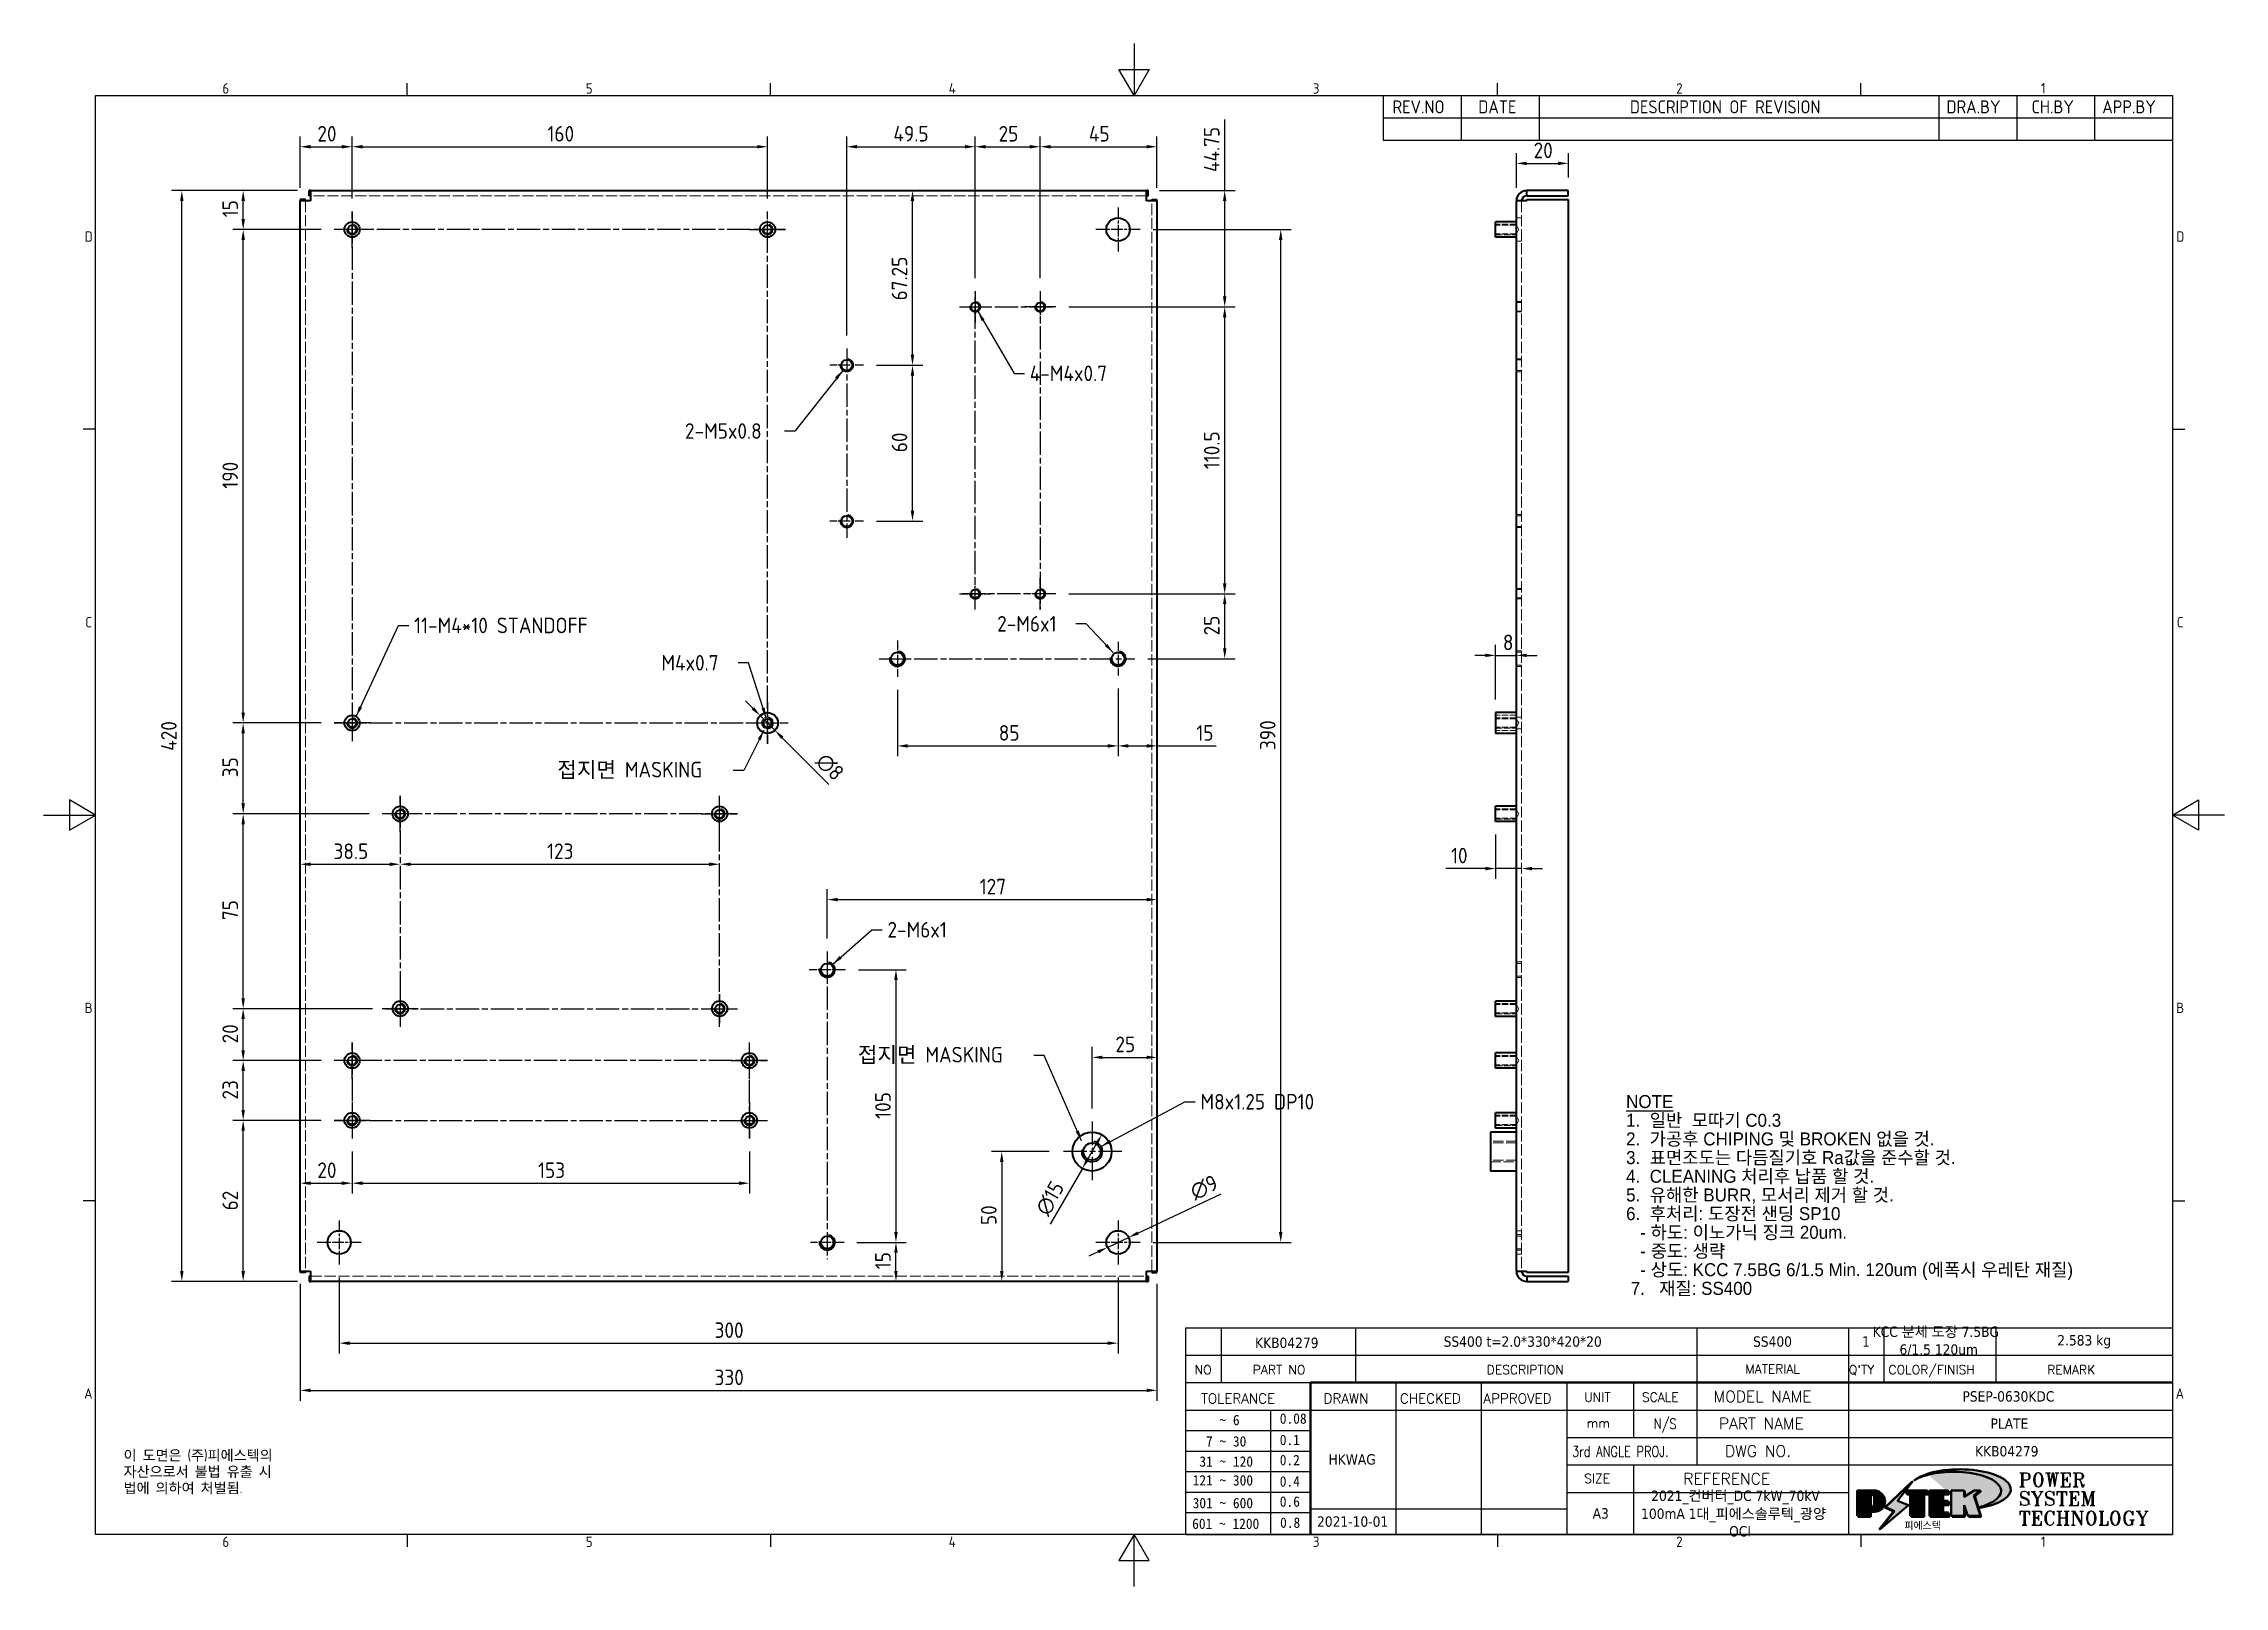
# Model space of a CAD drawing. Header units: millimetres. Extents: x 0 to 840, y 0 to 594.
import ezdxf
from ezdxf.enums import TextEntityAlignment as Align

# ---------------------------------------------------------------- set-up
doc = ezdxf.new("R2010")
doc.units = ezdxf.units.MM
doc.header["$LTSCALE"] = 2
doc.linetypes.add('CHAIN', pattern=[0.3543, 0.2362, -0.0295, 0.0591, -0.0295])
doc.linetypes.add('DASHED', pattern=[0.2067, 0.1654, -0.0413])
doc.layers.get('0').update_dxf_attribs({"color": 3, "lineweight": 25})
for name, color, linetype, lineweight in [('가려진 것(ISO)', 2, 'DASHED', 18), ('가시적인 것(ISO)', 3, 'Continuous', 40), ('가시적인 좁은 것(ISO)', 3, 'Continuous', 35), ('경계(ISO)', 7, 'Continuous', 25), ('기호(ISO)', 5, 'Continuous', 25), ('제목(ISO)', 5, 'Continuous', 50), ('중심 표식(ISO)', 1, 'Continuous', 25), ('중심선(ISO)', 1, 'Continuous', 25), ('치수(ISO)', 2, 'Continuous', 25), ('해치(ISO)', 7, 'Continuous', 18)]:
    doc.layers.add(name, color=color, linetype=linetype, lineweight=lineweight)
doc.styles.add('HAN_291', font='')
doc.styles.add('HAN_370', font='', dxfattribs={"width": 2})
doc.styles.add('ISO Proportiona M2B', font='isocp.shx')
doc.styles.add('RC_284', font='ROMANC.shx')
doc.styles.add('RC_287', font='ROMANC.shx')
doc.styles.add('RC_292', font='ROMANC.shx')
doc.styles.add('ROMANT_294', font='romant.shx')
doc.styles.add('문자 텍스트_PSTEK_POSCO', font='isocp.shx')
doc.styles.add('치수 텍스트_PSTEK_POSCO', font='isocp.shx')
doc.styles.add('텍스트 스타일198', font='tahoma.ttf')
doc.styles.add('텍스트 스타일333', font='ROMANC.shx', dxfattribs={"width": 0.8})
doc.styles.get('HAN_291').set_extended_font_data('GulimChe')
doc.styles.get('HAN_370').set_extended_font_data('GulimChe')
doc.dimstyles.new('치수_PSTEK_POSCO', dxfattribs={"dimscale": 2, "dimtxt": 3, "dimasz": 2, "dimexe": 2, "dimexo": 2.5, "dimgap": 1, "dimtad": 1, "dimrnd": 1e-08, "dimdsep": 46, "dimtxsty": '치수 텍스트_PSTEK_POSCO', "dimcen": 0.09, "dimdle": 10, "dimclrd": 7, "dimclre": 7, "dimclrt": 2, "dimadec": 1, "dimazin": 2, "dimtfac": 1, "dimtmove": 0, "dimatfit": 3, "dimfxl": 0, "dimtolj": 1, "dimlwd": -1, "dimlwe": -1, "dimarcsym": 0})
doc.dimstyles.new('치수_PSTEK_POSCO$7', dxfattribs={"dimscale": 2, "dimtxt": 3, "dimasz": 2, "dimexe": 2, "dimexo": 2.5, "dimgap": 1, "dimtad": 1, "dimrnd": 1e-08, "dimdsep": 46, "dimtxsty": '치수 텍스트_PSTEK_POSCO', "dimcen": 0.09, "dimdle": 10, "dimclrd": 7, "dimclre": 7, "dimclrt": 2, "dimadec": 1, "dimazin": 2, "dimtfac": 1, "dimtmove": 0, "dimatfit": 3, "dimfxl": 0, "dimtolj": 1, "dimlwd": -1, "dimlwe": -1, "dimarcsym": 0})

msp = doc.modelspace()

# ---------------------------------------------------------------- texts
at = {"layer": '기호(ISO)', "color": 2, "attachment_point": 4}
for s, insert, char_height, width, line_spacing_factor, style in [('{4-M4x0.7}', (379.8581, 467.0506), 6, 37.717905, 0.525, '치수 텍스트_PSTEK_POSCO'), ('{2-M5x0.8}', (247.0427, 444.8442), 6, 36.374447, 0.525, '치수 텍스트_PSTEK_POSCO'), ('{2-M6x1}', (367.2994, 370.6164), 6, 28.29204, 0.525, '치수 텍스트_PSTEK_POSCO'), ('{M4x0.7}', (237.95, 355.6096), 6, 27.613089, 0.525, '치수 텍스트_PSTEK_POSCO'), ('{2-M6x1}', (325.0426, 252.8155), 6, 28.29204, 0.525, '치수 텍스트_PSTEK_POSCO'), ('{M8x1.25 DP10}', (445.6044, 186.6018), 6, 51.860314, 0.525, '치수 텍스트_PSTEK_POSCO'), ('{\\f굴림|b0|i0;\\H5.0000;\\LNOTE\\P\\l\\f굴림|b0|i0;\\H5.0000;1.  일반  모따기 C0.3\\P2.  가공후 CHIPING 및 BROKEN 없을 것.\\P3.  표면조도는 다듬질기호 Ra값을 준수할 것.\\P4.  CLEANING 처리후 납품 할 것.\\P5.  유해한 BURR, 모서리 제거 할 것.\\P6.  후처리: 도장전 샌딩 SP10  \\P   - 하도: 이노가닉 징크 20um.\\P   - 중도: 생략\\P   - 상도: KCC 7.5BG 6/1.5 Min. 120um (에폭시 우레탄 재질) \\P 7.   재질: SS400}', (609.5493, 150.4368), 5, 202.488033, 0.86273, '문자 텍스트_PSTEK_POSCO')]:
    msp.add_mtext(s, dxfattribs=dict(at, insert=insert, char_height=char_height, width=width, line_spacing_factor=line_spacing_factor, style=style))
at = {"layer": '기호(ISO)', "color": 2, "char_height": 6, "attachment_point": 4, "style": '치수 텍스트_PSTEK_POSCO'}
for s, insert, width in [('{\\fISOCP|b0|i0;\\H6.0000;11-M4*10 STANDOFF}', (142.6938, 369.9905), 80.023842), ('{\\fISOCP|b0|i0;\\H6.0000;접지면 MASKING}', (197.8668, 314.1453), 65.78546), ('{\\fISOCP|b0|i0;\\H6.0000;접지면 MASKING}', (313.6303, 204.396), 65.78546)]:
    msp.add_mtext(s, dxfattribs=dict(at, insert=insert, width=width))
at = {"layer": '기호(ISO)', "color": 7, "insert": (30.7893, 52.4565), "char_height": 4, "width": 102.480277, "attachment_point": 1, "line_spacing_factor": 0.944221, "style": '문자 텍스트_PSTEK_POSCO'}
msp.add_mtext('{이 도면은 (주)피에스텍의\\P자산으로서 불법 유출 시 \\P법에 의하여 처벌됨.}', dxfattribs=at)

# ---------------------------------------------------------------- blocks, each defined once
blk = doc.blocks.new('경계 Default Border')
at = {"layer": '경계(ISO)'}
for p, q in [((70, 287), (70, 289.4)), ((140, 287), (140, 289.4)), ((280, 287), (280, 289.4)), ((350, 287), (350, 289.4)), ((10, 222.75), (7.6, 222.75)), ((410, 222.75), (412.4, 222.75)), ((10, 74.25), (7.6, 74.25)), ((410, 74.25), (412.4, 74.25)), ((70, 10), (70, 7.6)), ((140, 10), (140, 7.6)), ((280, 10), (280, 7.6)), ((350, 10), (350, 7.6))]:
    blk.add_line(p, q, dxfattribs=at)
at = {"layer": '경계(ISO)', "flags": 128}
for points in [[(210, 297), (210, 287), (207.11, 292), (212.89, 292), (210, 287)], [(10, 10), (10, 287), (410, 287), (410, 10), (10, 10)], [(0, 148.5), (10, 148.5), (5, 151.39), (5, 145.61), (10, 148.5)], [(420, 148.5), (410, 148.5), (415, 151.39), (415, 145.61), (410, 148.5)], [(210, 0), (210, 10), (207.11, 5), (212.89, 5), (210, 10)]]:
    blk.add_lwpolyline(points, dxfattribs=at)
at = {"layer": '경계(ISO)', "color": 2, "char_height": 2, "attachment_point": 7, "style": '문자 텍스트_PSTEK_POSCO'}
for s, insert in [('6', (34.43, 287.38)), ('5', (104.43, 287.38)), ('4', (174.32, 287.4)), ('3', (244.45, 287.38)), ('2', (314.42, 287.38)), ('1', (384.66, 287.4)), ('D', (7.92, 258.86)), ('D', (410.72, 258.86)), ('C', (8.03, 184.61)), ('C', (410.83, 184.61)), ('B', (7.92, 110.36)), ('B', (410.72, 110.36)), ('A', (7.81, 36.12)), ('A', (410.61, 36.12)), ('6', (34.43, 7.58)), ('5', (104.43, 7.58)), ('4', (174.32, 7.6)), ('3', (244.45, 7.58)), ('2', (314.42, 7.58)), ('1', (384.66, 7.6))]:
    blk.add_mtext(s, dxfattribs=dict(at, insert=insert))
blk = doc.blocks.new('제목 블록 PSTEK')
for color, points in [(252, [(317.22, 17.06), (322.03, 21.63), (322.28, 21.94), (317.05, 16.98), (318.75, 16.19), (316, 12.72), (316.34, 13), (318.92, 16.27)]), (5, [(321.62, 17.42), (319.53, 18.25), (322.45, 22.02), (317.22, 17.06), (318.92, 16.27), (316.17, 12.8)]), (1, [(324.48, 19.61), (325.24, 19.61), (325.24, 20.26), (321.23, 20.26), (321.23, 19.61), (321.98, 19.61), (321.98, 15.34), (324.48, 15.34)]), (252, [(321.98, 19.61), (321.4, 19.61), (321.4, 19.46), (321.98, 19.46)]), (252, [(324.66, 19.46), (325.42, 19.46), (325.42, 20.11), (325.24, 20.11), (325.24, 19.61), (324.48, 19.61), (324.48, 15.34), (322.16, 15.34), (322.16, 15.19), (324.66, 15.19)]), (1, [(329.23, 20.26), (325.66, 20.26), (325.66, 15.34), (329.36, 15.34), (329.36, 15.99), (328.11, 15.99), (328.11, 17.56), (329.23, 17.56), (329.23, 18.26), (328.11, 18.26), (328.11, 19.61), (329.23, 19.61)]), (252, [(328.29, 19.46), (329.41, 19.46), (329.41, 20.11), (329.23, 20.11), (329.23, 19.61), (328.11, 19.61), (328.11, 18.26), (328.29, 18.26)]), (252, [(328.29, 17.42), (329.41, 17.42), (329.41, 18.11), (329.23, 18.11), (329.23, 17.56), (328.11, 17.56), (328.11, 15.99), (328.29, 15.99)]), (1, [(332.33, 20.26), (329.86, 20.26), (329.86, 15.34), (332.33, 15.34), (332.33, 17.43), (333.07, 15.34), (335.49, 15.34), (334.25, 19.31), (335.44, 20.26), (334.31, 20.26), (332.33, 19)]), (252, [(332.51, 16.93), (332.33, 17.43), (332.33, 15.34), (330.04, 15.34), (330.04, 15.19), (332.51, 15.19)]), (252, [(332.51, 20.11), (332.33, 20.11), (332.33, 19), (332.51, 19.11)]), (252, [(335.62, 20.11), (335.25, 20.11), (334.25, 19.31), (335.49, 15.34), (333.2, 15.34), (333.25, 15.19), (335.66, 15.19), (334.43, 19.16)]), (252, [(329.54, 15.85), (329.36, 15.85), (329.36, 15.34), (325.83, 15.34), (325.83, 15.19), (329.54, 15.19)])]:
    blk.add_hatch(color=color).paths.add_polyline_path(points)
h = blk.add_hatch(color=1)
edge = h.paths.add_edge_path(flags=0)
edge.add_line((314.22, 19.61), (314.22, 17))
edge.add_line((314.22, 17), (314.35, 17))
edge.add_arc((314.35, 17.65), 0.651, 270, 360)
edge.add_line((315, 17.65), (315, 18.96))
edge.add_arc((314.35, 18.96), 0.651, 0, 90)
edge.add_line((314.35, 19.61), (314.22, 19.61))
edge = h.paths.add_edge_path()
edge.add_arc((314.98, 18.29), 1.97, 270, 450)
edge.add_line((314.98, 20.26), (311.77, 20.26))
edge.add_line((311.77, 20.26), (311.77, 15.34))
edge.add_line((311.77, 15.34), (314.22, 15.34))
edge.add_line((314.22, 15.34), (314.22, 16.32))
edge.add_line((314.22, 16.32), (314.98, 16.32))
h = blk.add_hatch(color=252)
edge = h.paths.add_edge_path()
edge.add_arc((314.98, 18.29), 1.97, 270, 406.8279)
edge.add_arc((315.16, 18.14), 1.97, -90, 53.561, ccw=False)
edge.add_line((315.16, 16.17), (314.4, 16.17))
edge.add_line((314.4, 16.17), (314.4, 15.19))
edge.add_line((314.4, 15.19), (311.94, 15.19))
edge.add_line((311.94, 15.19), (311.94, 15.34))
edge.add_line((311.94, 15.34), (314.22, 15.34))
edge.add_line((314.22, 15.34), (314.22, 16.32))
edge.add_line((314.22, 16.32), (314.98, 16.32))
h = blk.add_hatch(color=252)
edge = h.paths.add_edge_path()
edge.add_line((314.4, 19.46), (314.53, 19.46))
edge.add_arc((314.53, 18.81), 0.651, 60.4189, 90, ccw=False)
edge.add_arc((314.35, 18.96), 0.651, 39.9699, 90)
edge.add_line((314.35, 19.61), (314.22, 19.61))
edge.add_line((314.22, 19.61), (314.22, 17))
edge.add_line((314.22, 17), (314.35, 17))
edge.add_arc((314.35, 17.65), 0.651, 270, 274.6931)
edge.add_line((314.4, 17), (314.4, 19.46))
at = {"layer": '해치(ISO)', "true_color": 0x27d1fc}
h = blk.add_hatch(color=140, dxfattribs=at)
edge = h.paths.add_edge_path()
edge.add_ellipse((330.37, 20.16), major_axis=(9.1, 0), ratio=0.40699, start_angle=301.3098, end_angle=507.7437)
edge.add_ellipse((331.53, 20.46), major_axis=(-9.82, 0), ratio=0.39426, start_angle=111.5121, end_angle=334.4703, ccw=False)
edge.add_line((335.14, 16.86), (335.1, 16.99))
at = {"color": 180}
for p, q in [((182.48, 11.79), (182.48, 51.57)), ((182.48, 51.57), (372.48, 51.57)), ((189.27, 51.57), (189.27, 41.01)), ((215.22, 41.01), (215.22, 51.57)), ((280.88, 51.57), (280.88, 41.01)), ((310.09, 51.57), (310.09, 41.01)), ((316.9, 51.57), (316.9, 41.01)), ((338.46, 51.57), (338.46, 41.01)), ((372.48, 51.57), (372.48, 11.79)), ((182.48, 46.29), (372.48, 46.29)), ((182.48, 41.01), (206.45, 41.01)), ((222.94, 11.79), (222.94, 41.01)), ((239.43, 11.79), (239.43, 41.01)), ((255.92, 11.79), (255.92, 41.01)), ((268.69, 41.01), (268.69, 30.45)), ((280.88, 41.01), (280.88, 25.17)), ((310.09, 41.01), (310.09, 11.79)), ((182.48, 35.73), (206.45, 35.73)), ((198.86, 12.03), (198.86, 35.73)), ((206.45, 35.73), (372.48, 35.73)), ((182.48, 31.78), (206.45, 31.78)), ((255.92, 30.45), (372.48, 30.45)), ((182.48, 27.83), (206.45, 27.83)), ((182.48, 23.88), (206.45, 23.88)), ((255.92, 25.17), (372.48, 25.17)), ((268.69, 25.17), (268.69, 11.79)), ((182.48, 19.93), (206.45, 19.93)), ((255.92, 19.89), (310.09, 19.89)), ((182.48, 15.98), (206.45, 15.98)), ((206.45, 16.74), (255.92, 16.74)), ((182.48, 11.79), (372.48, 11.79))]:
    blk.add_line(p, q, dxfattribs=at)
at = {"color": 7, "lineweight": 50}
for p, q in [((206.45, 11.79), (206.45, 41.01)), ((206.45, 41.01), (372.48, 41.01))]:
    blk.add_line(p, q, dxfattribs=at)
at = {"color": 7}
for p, q in [((322.28, 21.94), (317.05, 16.98)), ((322.45, 22.02), (317.22, 17.06)), ((317.22, 17.06), (322.03, 21.63)), ((319.53, 18.25), (322.45, 22.02)), ((322.03, 21.63), (322.28, 21.94)), ((314.98, 20.26), (311.77, 20.26)), ((311.77, 20.26), (311.77, 15.34)), ((314.98, 20.26), (311.77, 20.26)), ((311.77, 20.26), (311.77, 15.34)), ((314.22, 17), (314.22, 19.61)), ((314.22, 19.61), (314.35, 19.61)), ((314.35, 19.61), (314.22, 19.61)), ((314.22, 19.61), (314.22, 17)), ((314.22, 17), (314.22, 19.61)), ((314.22, 19.61), (314.35, 19.61)), ((314.35, 17), (314.22, 17)), ((314.22, 17), (314.35, 17)), ((314.35, 17), (314.22, 17)), ((314.4, 19.46), (314.53, 19.46)), ((314.4, 17), (314.4, 19.46)), ((315, 18.96), (315, 17.65)), ((315, 18.96), (315, 17.65)), ((316.17, 12.8), (321.62, 17.42)), ((317.05, 16.98), (318.75, 16.19)), ((318.92, 16.27), (317.22, 17.06)), ((317.22, 17.06), (318.92, 16.27)), ((321.62, 17.42), (319.53, 18.25)), ((325.24, 20.26), (321.23, 20.26)), ((321.23, 20.26), (321.23, 19.61)), ((325.24, 20.26), (321.23, 20.26)), ((321.23, 20.26), (321.23, 19.61)), ((321.23, 19.61), (321.98, 19.61)), ((321.23, 19.61), (321.98, 19.61)), ((321.4, 19.61), (321.4, 19.46)), ((321.98, 19.61), (321.4, 19.61)), ((321.4, 19.46), (321.98, 19.46)), ((321.98, 19.61), (321.98, 15.34)), ((321.98, 19.46), (321.98, 19.61)), ((321.98, 19.61), (321.98, 15.34)), ((324.48, 19.61), (325.24, 19.61)), ((324.48, 15.34), (324.48, 19.61)), ((325.24, 19.61), (324.48, 19.61)), ((324.48, 19.61), (324.48, 15.34)), ((324.48, 19.61), (325.24, 19.61)), ((324.48, 15.34), (324.48, 19.61)), ((324.66, 19.46), (325.42, 19.46)), ((324.66, 15.19), (324.66, 19.46)), ((325.24, 19.61), (325.24, 20.26)), ((325.24, 19.61), (325.24, 20.26)), ((325.42, 20.11), (325.24, 20.11)), ((325.24, 20.11), (325.24, 19.61)), ((325.42, 19.46), (325.42, 20.11)), ((329.23, 20.26), (325.66, 20.26)), ((325.66, 20.26), (325.66, 15.34)), ((325.66, 20.26), (325.66, 15.34)), ((329.23, 20.26), (325.66, 20.26)), ((328.11, 18.26), (328.11, 19.61)), ((328.11, 19.61), (329.23, 19.61)), ((329.23, 19.61), (328.11, 19.61)), ((328.11, 19.61), (328.11, 18.26)), ((328.11, 18.26), (328.11, 19.61)), ((328.11, 19.61), (329.23, 19.61)), ((329.23, 18.26), (328.11, 18.26)), ((328.11, 18.26), (328.29, 18.26)), ((329.23, 18.26), (328.11, 18.26)), ((328.11, 17.56), (329.23, 17.56)), ((328.11, 15.99), (328.11, 17.56)), ((329.23, 17.56), (328.11, 17.56)), ((328.11, 17.56), (328.11, 15.99)), ((328.11, 17.56), (329.23, 17.56)), ((328.11, 15.99), (328.11, 17.56)), ((328.29, 18.26), (328.29, 19.46)), ((328.29, 19.46), (329.41, 19.46)), ((328.29, 15.99), (328.29, 17.42)), ((328.29, 17.42), (329.41, 17.42)), ((329.23, 19.61), (329.23, 20.26)), ((329.23, 19.61), (329.23, 20.26)), ((329.41, 20.11), (329.23, 20.11)), ((329.23, 20.11), (329.23, 19.61)), ((329.23, 17.56), (329.23, 18.26)), ((329.23, 17.56), (329.23, 18.26)), ((329.41, 18.11), (329.23, 18.11)), ((329.23, 18.11), (329.23, 17.56)), ((329.41, 19.46), (329.41, 20.11)), ((329.41, 17.42), (329.41, 18.11)), ((332.33, 20.26), (329.86, 20.26)), ((329.86, 20.26), (329.86, 15.34)), ((329.86, 20.26), (329.86, 15.34)), ((332.33, 20.26), (329.86, 20.26)), ((334.31, 20.26), (332.33, 19)), ((332.33, 19), (332.33, 20.26)), ((334.31, 20.26), (332.33, 19)), ((332.33, 19), (332.33, 20.26)), ((332.51, 20.11), (332.33, 20.11)), ((332.33, 20.11), (332.33, 19)), ((332.33, 19), (332.51, 19.11)), ((332.33, 17.43), (333.07, 15.34)), ((332.33, 15.34), (332.33, 17.43)), ((332.51, 16.93), (332.33, 17.43)), ((332.33, 17.43), (332.33, 15.34)), ((332.33, 17.43), (333.07, 15.34)), ((332.33, 15.34), (332.33, 17.43)), ((332.51, 19.11), (332.51, 20.11)), ((332.51, 15.19), (332.51, 16.93)), ((334.25, 19.31), (335.44, 20.26)), ((334.25, 19.31), (335.44, 20.26)), ((335.25, 20.11), (334.25, 19.31)), ((335.49, 15.34), (334.25, 19.31)), ((334.25, 19.31), (335.49, 15.34)), ((335.49, 15.34), (334.25, 19.31)), ((335.44, 20.26), (334.31, 20.26)), ((335.44, 20.26), (334.31, 20.26)), ((334.43, 19.16), (335.62, 20.11)), ((335.66, 15.19), (334.43, 19.16)), ((335.62, 20.11), (335.25, 20.11)), ((345.04, 17.5), (344.99, 17.69)), ((311.77, 15.34), (314.22, 15.34)), ((311.77, 15.34), (314.22, 15.34)), ((314.22, 15.34), (311.94, 15.34)), ((311.94, 15.34), (311.94, 15.19)), ((311.94, 15.19), (314.4, 15.19)), ((314.22, 16.32), (314.98, 16.32)), ((314.22, 15.34), (314.22, 16.32)), ((314.98, 16.32), (314.22, 16.32)), ((314.22, 16.32), (314.22, 15.34)), ((314.22, 16.32), (314.98, 16.32)), ((314.22, 15.34), (314.22, 16.32)), ((314.4, 16.17), (315.16, 16.17)), ((314.4, 15.19), (314.4, 16.17)), ((318.75, 16.19), (316, 12.72)), ((316, 12.72), (316.34, 13)), ((318.92, 16.27), (316.17, 12.8)), ((316.34, 13), (318.92, 16.27)), ((321.98, 15.34), (324.48, 15.34)), ((321.98, 15.34), (324.48, 15.34)), ((324.48, 15.34), (322.16, 15.34)), ((322.16, 15.34), (322.16, 15.19)), ((322.16, 15.19), (324.66, 15.19)), ((325.66, 15.34), (329.36, 15.34)), ((325.66, 15.34), (329.36, 15.34)), ((329.36, 15.34), (325.83, 15.34)), ((325.83, 15.34), (325.83, 15.19)), ((325.83, 15.19), (329.54, 15.19)), ((329.36, 15.99), (328.11, 15.99)), ((328.11, 15.99), (328.29, 15.99)), ((329.36, 15.99), (328.11, 15.99)), ((329.36, 15.34), (329.36, 15.99)), ((329.36, 15.34), (329.36, 15.99)), ((329.54, 15.85), (329.36, 15.85)), ((329.36, 15.85), (329.36, 15.34)), ((329.54, 15.19), (329.54, 15.85)), ((329.86, 15.34), (332.33, 15.34)), ((329.86, 15.34), (332.33, 15.34)), ((332.33, 15.34), (330.04, 15.34)), ((330.04, 15.34), (330.04, 15.19)), ((330.04, 15.19), (332.51, 15.19)), ((333.07, 15.34), (335.49, 15.34)), ((333.07, 15.34), (335.49, 15.34)), ((335.49, 15.34), (333.2, 15.34)), ((333.2, 15.34), (333.25, 15.19)), ((333.25, 15.19), (335.66, 15.19))]:
    blk.add_line(p, q, dxfattribs=at)
at = {"color": 5}
for p, q in [((322.45, 22.02), (317.22, 17.06)), ((319.53, 18.25), (322.45, 22.02)), ((316.17, 12.8), (321.62, 17.42)), ((317.22, 17.06), (318.92, 16.27)), ((321.62, 17.42), (319.53, 18.25)), ((318.92, 16.27), (316.17, 12.8))]:
    blk.add_line(p, q, dxfattribs=at)
at = {"color": 1}
for p, q in [((314.98, 20.26), (311.77, 20.26)), ((311.77, 20.26), (311.77, 15.34)), ((314.22, 17), (314.22, 19.61)), ((314.22, 19.61), (314.35, 19.61)), ((314.35, 17), (314.22, 17)), ((315, 18.96), (315, 17.65)), ((325.24, 20.26), (321.23, 20.26)), ((321.23, 20.26), (321.23, 19.61)), ((321.23, 19.61), (321.98, 19.61)), ((321.98, 19.61), (321.98, 15.34)), ((324.48, 19.61), (325.24, 19.61)), ((324.48, 15.34), (324.48, 19.61)), ((325.24, 19.61), (325.24, 20.26)), ((329.23, 20.26), (325.66, 20.26)), ((325.66, 20.26), (325.66, 15.34)), ((328.11, 18.26), (328.11, 19.61)), ((328.11, 19.61), (329.23, 19.61)), ((329.23, 18.26), (328.11, 18.26)), ((328.11, 17.56), (329.23, 17.56)), ((328.11, 15.99), (328.11, 17.56)), ((329.23, 19.61), (329.23, 20.26)), ((329.23, 17.56), (329.23, 18.26)), ((332.33, 20.26), (329.86, 20.26)), ((329.86, 20.26), (329.86, 15.34)), ((334.31, 20.26), (332.33, 19)), ((332.33, 19), (332.33, 20.26)), ((332.33, 17.43), (333.07, 15.34)), ((332.33, 15.34), (332.33, 17.43)), ((334.25, 19.31), (335.44, 20.26)), ((335.49, 15.34), (334.25, 19.31)), ((335.44, 20.26), (334.31, 20.26)), ((311.77, 15.34), (314.22, 15.34)), ((314.22, 16.32), (314.98, 16.32)), ((314.22, 15.34), (314.22, 16.32)), ((321.98, 15.34), (324.48, 15.34)), ((325.66, 15.34), (329.36, 15.34)), ((329.36, 15.99), (328.11, 15.99)), ((329.36, 15.34), (329.36, 15.99)), ((329.86, 15.34), (332.33, 15.34)), ((333.07, 15.34), (335.49, 15.34))]:
    blk.add_line(p, q, dxfattribs=at)
at = {"color": 7}
for centre, radius, start, end in [((314.35, 18.96), 0.651, 0, 90), ((314.35, 18.96), 0.651, 39.9699, 90), ((314.35, 18.96), 0.651, 0, 90), ((314.35, 17.65), 0.651, 270, 0), ((314.35, 17.65), 0.651, 270, 0), ((314.35, 17.65), 0.651, 270, 274.6931), ((314.53, 18.81), 0.651, 60.4189, 90), ((314.98, 18.29), 1.97, 270, 90), ((314.98, 18.29), 1.97, 270, 90), ((314.98, 18.29), 1.97, 270, 46.8279), ((315.16, 18.14), 1.97, 270, 53.561)]:
    blk.add_arc(centre, radius, start, end, dxfattribs=at)
at = {"color": 1}
for centre, radius, start, end in [((314.35, 18.96), 0.651, 0, 90), ((314.35, 17.65), 0.651, 270, 0), ((314.98, 18.29), 1.97, 270, 90)]:
    blk.add_arc(centre, radius, start, end, dxfattribs=at)
at = {"layer": '제목(ISO)', "lineweight": 18}
blk.add_line((182.48, 35.73), (182.48, 11.79), dxfattribs=at)
at = {"layer": '제목(ISO)'}
for p, q in [((322.28, 21.94), (317.05, 16.98)), ((322.45, 22.02), (317.22, 17.06)), ((317.22, 17.06), (322.03, 21.63)), ((319.53, 18.25), (322.45, 22.02)), ((322.03, 21.63), (322.28, 21.94)), ((314.98, 20.26), (311.77, 20.26)), ((311.77, 20.26), (311.77, 15.34)), ((314.22, 17), (314.22, 19.61)), ((314.22, 19.61), (314.35, 19.61)), ((314.35, 19.61), (314.22, 19.61)), ((314.22, 19.61), (314.22, 17)), ((314.35, 17), (314.22, 17)), ((314.22, 17), (314.35, 17)), ((314.4, 19.46), (314.53, 19.46)), ((314.4, 17), (314.4, 19.46)), ((315, 18.96), (315, 17.65)), ((316.17, 12.8), (321.62, 17.42)), ((317.05, 16.98), (318.75, 16.19)), ((317.22, 17.06), (318.92, 16.27)), ((318.92, 16.27), (317.22, 17.06)), ((321.62, 17.42), (319.53, 18.25)), ((325.24, 20.26), (321.23, 20.26)), ((321.23, 20.26), (321.23, 19.61)), ((321.23, 19.61), (321.98, 19.61)), ((321.98, 19.61), (321.4, 19.61)), ((321.4, 19.61), (321.4, 19.46)), ((321.4, 19.46), (321.98, 19.46)), ((321.98, 19.61), (321.98, 15.34)), ((321.98, 19.46), (321.98, 19.61)), ((324.48, 19.61), (325.24, 19.61)), ((324.48, 15.34), (324.48, 19.61)), ((325.24, 19.61), (324.48, 19.61)), ((324.48, 19.61), (324.48, 15.34)), ((324.66, 19.46), (325.42, 19.46)), ((324.66, 15.19), (324.66, 19.46)), ((325.24, 19.61), (325.24, 20.26)), ((325.42, 20.11), (325.24, 20.11)), ((325.24, 20.11), (325.24, 19.61)), ((325.42, 19.46), (325.42, 20.11)), ((329.23, 20.26), (325.66, 20.26)), ((325.66, 20.26), (325.66, 15.34)), ((328.11, 18.26), (328.11, 19.61)), ((328.11, 19.61), (329.23, 19.61)), ((329.23, 19.61), (328.11, 19.61)), ((328.11, 19.61), (328.11, 18.26)), ((329.23, 18.26), (328.11, 18.26)), ((328.11, 18.26), (328.29, 18.26)), ((328.11, 15.99), (328.11, 17.56)), ((328.11, 17.56), (329.23, 17.56)), ((329.23, 17.56), (328.11, 17.56)), ((328.11, 17.56), (328.11, 15.99)), ((328.29, 19.46), (329.41, 19.46)), ((328.29, 18.26), (328.29, 19.46)), ((328.29, 17.42), (329.41, 17.42)), ((328.29, 15.99), (328.29, 17.42)), ((329.23, 19.61), (329.23, 20.26)), ((329.41, 20.11), (329.23, 20.11)), ((329.23, 20.11), (329.23, 19.61)), ((329.23, 17.56), (329.23, 18.26)), ((329.41, 18.11), (329.23, 18.11)), ((329.23, 18.11), (329.23, 17.56)), ((329.41, 19.46), (329.41, 20.11)), ((329.41, 17.42), (329.41, 18.11)), ((332.33, 20.26), (329.86, 20.26)), ((329.86, 20.26), (329.86, 15.34)), ((334.31, 20.26), (332.33, 19)), ((332.33, 19), (332.33, 20.26)), ((332.51, 20.11), (332.33, 20.11)), ((332.33, 20.11), (332.33, 19)), ((332.33, 19), (332.51, 19.11)), ((332.33, 15.34), (332.33, 17.43)), ((332.33, 17.43), (333.07, 15.34)), ((332.51, 16.93), (332.33, 17.43)), ((332.33, 17.43), (332.33, 15.34)), ((332.51, 19.11), (332.51, 20.11)), ((332.51, 15.19), (332.51, 16.93)), ((334.25, 19.31), (335.44, 20.26)), ((335.25, 20.11), (334.25, 19.31)), ((335.49, 15.34), (334.25, 19.31)), ((334.25, 19.31), (335.49, 15.34)), ((335.44, 20.26), (334.31, 20.26)), ((334.43, 19.16), (335.62, 20.11)), ((335.66, 15.19), (334.43, 19.16)), ((335.62, 20.11), (335.25, 20.11)), ((311.77, 15.34), (314.22, 15.34)), ((314.22, 15.34), (311.94, 15.34)), ((311.94, 15.34), (311.94, 15.19)), ((311.94, 15.19), (314.4, 15.19)), ((314.22, 15.34), (314.22, 16.32)), ((314.22, 16.32), (314.98, 16.32)), ((314.98, 16.32), (314.22, 16.32)), ((314.22, 16.32), (314.22, 15.34)), ((314.4, 15.19), (314.4, 16.17)), ((314.4, 16.17), (315.16, 16.17)), ((318.75, 16.19), (316, 12.72)), ((316, 12.72), (316.34, 13)), ((318.92, 16.27), (316.17, 12.8)), ((316.34, 13), (318.92, 16.27)), ((321.98, 15.34), (324.48, 15.34)), ((324.48, 15.34), (322.16, 15.34)), ((322.16, 15.34), (322.16, 15.19)), ((322.16, 15.19), (324.66, 15.19)), ((325.66, 15.34), (329.36, 15.34)), ((329.36, 15.34), (325.83, 15.34)), ((325.83, 15.34), (325.83, 15.19)), ((325.83, 15.19), (329.54, 15.19)), ((329.36, 15.99), (328.11, 15.99)), ((328.11, 15.99), (328.29, 15.99)), ((329.36, 15.34), (329.36, 15.99)), ((329.54, 15.85), (329.36, 15.85)), ((329.36, 15.85), (329.36, 15.34)), ((329.54, 15.19), (329.54, 15.85)), ((329.86, 15.34), (332.33, 15.34)), ((332.33, 15.34), (330.04, 15.34)), ((330.04, 15.34), (330.04, 15.19)), ((330.04, 15.19), (332.51, 15.19)), ((333.07, 15.34), (335.49, 15.34)), ((335.49, 15.34), (333.2, 15.34)), ((333.2, 15.34), (333.25, 15.19)), ((333.25, 15.19), (335.66, 15.19))]:
    blk.add_line(p, q, dxfattribs=at)
at = {"layer": '제목(ISO)', "color": 4}
blk.add_line((335.14, 16.86), (335.1, 16.99), dxfattribs=at)
at = {"layer": '제목(ISO)'}
for centre, radius, start, end in [((314.35, 18.96), 0.651, 0, 90), ((314.35, 18.96), 0.651, 39.9699, 90), ((314.35, 17.65), 0.651, 270, 0), ((314.35, 17.65), 0.651, 270, 274.6931), ((314.53, 18.81), 0.651, 60.4189, 90), ((314.98, 18.29), 1.97, 46.8279, 90), ((314.98, 18.29), 1.97, 270, 46.8279), ((314.98, 18.29), 1.97, 270, 46.8279), ((315.16, 18.14), 1.97, 270, 53.561)]:
    blk.add_arc(centre, radius, start, end, dxfattribs=at)
at = {"layer": '제목(ISO)', "color": 4}
for centre, major_axis, ratio, start_param, end_param in [((331.53, 20.46), (9.82, 0), 0.39426, 5.087845, 8.9792), ((330.37, 20.16), (9.1, 0), 0.40699, 5.258849, 8.861799)]:
    blk.add_ellipse(centre, major_axis=major_axis, ratio=ratio, start_param=start_param, end_param=end_param, dxfattribs=at)
at = {"color": 2}
for s, height, style, p in [('NO', 1.742, 'RC_284', (184.14, 42.62)), ('PART NO', 1.742, 'RC_284', (195.34, 42.62)), ('DESCRIPTION', 1.7424, 'RC_284', (240.4, 42.62)), ("Q'TY", 1.742, 'RC_284', (310.14, 42.62)), ('COLOR/FINISH', 1.7424, 'RC_284', (317.77, 42.62)), ('REMARK', 1.742, 'RC_284', (348.35, 42.62)), (' TOLERANCE', 1.9, 'RC_287', (184.09, 37.01)), ('DRAWN', 1.9, 'RC_287', (208.98, 37.01)), ('CHECKED', 1.9, 'RC_287', (223.69, 37.01)), ('APPROVED', 1.9, 'RC_287', (239.78, 37.01)), ('UNIT', 1.742, 'RC_284', (259.17, 37.34)), ('SCALE', 1.742, 'RC_284', (270.29, 37.34)), ('MODEL NAME', 2.178, 'RC_292', (284.1, 37.25)), ('    ~ 6', 2, 'HAN_291', (183.77, 32.82)), ('0.08', 2, 'HAN_291', (200.55, 33.1)), ('PART NAME', 2.178, 'RC_292', (285.14, 32.03)), ('  7 ~ 30', 2, 'HAN_291', (183.77, 28.71)), ('0.1', 2, 'HAN_291', (200.55, 28.99)), ('mm', 1.742, 'RC_284', (259.65, 32.35)), (' 31 ~ 120', 2, 'HAN_291', (183.77, 24.83)), ('0.2', 2, 'HAN_291', (200.55, 25.11)), (' DWG NO.', 2.178, 'RC_292', (284.81, 26.75)), ('121 ~ 300', 2, 'HAN_291', (183.77, 21.21)), ('0.4', 2, 'HAN_291', (200.55, 21)), ('SIZE', 1.742, 'RC_284', (259.17, 21.69)), ('REFERENCE', 2.178, 'RC_292', (278.27, 21.43)), ('301 ~ 600', 2, 'HAN_291', (183.77, 16.83)), ('0.6', 2, 'HAN_291', (200.55, 17.12)), ('601 ~ 1200', 2, 'HAN_291', (183.68, 12.85)), ('0.8', 2, 'HAN_291', (200.61, 13.06))]:
    blk.add_text(s, height=height, dxfattribs=dict(at, style=style)).set_placement(p)
at = {"color": 2, "style": 'RC_284'}
blk.add_text('MATERIAL', height=1.742, dxfattribs=at).set_placement((295.48, 43.65), align=Align.MIDDLE_CENTER)
at = {"color": 7, "style": '텍스트 스타일333', "width": 0.8}
blk.add_text('N/S', height=2, dxfattribs=at).set_placement((274.78, 33.09), align=Align.MIDDLE_CENTER)
at = {"color": 2, "style": '텍스트 스타일333', "width": 0.8}
blk.add_text('3rd ANGLE PROJ.', height=2, dxfattribs=at).set_placement((256.84, 26.76))
at = {"color": 7, "style": 'ROMANT_294'}
for s, p in [('POWER', (342.83, 20.97)), ('SYSTEM', (342.83, 17.33)), ('TECHNOLOGY', (342.83, 13.57))]:
    blk.add_text(s, height=2.7, dxfattribs=at).set_placement(p)
at = {"color": 7, "insert": (320.85, 14.21), "char_height": 1.4, "attachment_point": 1, "line_spacing_factor": 0.332, "style": 'HAN_370'}
blk.add_mtext('\\fHY견고딕|b0|i0;\\H1.4000;피에스텍', dxfattribs=at)
at = {"layer": '제목(ISO)', "color": 7, "style": '텍스트 스타일198'}
for tag, p in [('4._COLOR_001', (314.75, 49.81)), ('질량\\P3;_001', (350.29, 48.16)), ('부품_번호_001', (195.79, 47.68)), ('설명_001', (232.11, 47.92)), ('재질_001', (291.7, 47.93)), ("3._Q'TY_001", (312.71, 47.92)), ('4._COLOR_002', (319.91, 46.39)), ('1._MODEL_NAME_001', (332.03, 37.37)), ('제목_001', (337.44, 32.12)), ('설계자_001', (209.94, 25.23)), ('부품_번호_001', (334.45, 26.81)), ('시트_크기_001', (260.81, 14.84)), ('프로젝트_002', (270.14, 14.77)), ('프로젝트_001', (272.08, 18.23)), ('작성_날짜_001', (207.73, 13.27)), ('프로젝트_003', (287.1, 11.39))]:
    blk.add_attdef(tag, p, '', height=2, dxfattribs=at)
for tag, p in [('점검자', (231.18, 26.23)), ('엔지니어링_승인자', (247.67, 26.23)), ('점검_날짜', (231.18, 14.27)), ('엔지니어링_승인_날짜', (247.67, 14.27))]:
    blk.add_attdef(tag, text='', height=2, dxfattribs=at).set_placement(p, align=Align.MIDDLE_CENTER)
blk = doc.blocks.new('리비전 내역')
at = {"layer": '기호(ISO)'}
for p, q in [((258, 287), (410, 287)), ((258, 287), (258, 282.72)), ((273, 287), (273, 282.72)), ((288, 287), (288, 282.72)), ((365, 287), (365, 282.72)), ((380, 287), (380, 282.72)), ((395, 287), (395, 282.72)), ((410, 287), (410, 282.72)), ((258, 282.72), (410, 282.72)), ((258, 282.72), (258, 278.44)), ((273, 282.72), (273, 278.44)), ((288, 282.72), (288, 278.44)), ((365, 282.72), (365, 278.44)), ((380, 282.72), (380, 278.44)), ((395, 282.72), (395, 278.44)), ((410, 282.72), (410, 278.44)), ((258, 278.44), (410, 278.44))]:
    blk.add_line(p, q, dxfattribs=at)
at = {"layer": '기호(ISO)', "color": 2, "char_height": 2.5, "attachment_point": 7, "style": 'ISO Proportiona M2B'}
for s, insert in [('REV.NO', (259.79, 283.58)), ('DATE', (276.31, 283.58)), ('DESCRIPTION OF REVISION', (305.51, 283.58)), ('DRA.BY', (366.48, 283.58)), ('CH.BY', (382.86, 283.58)), ('APP.BY', (396.48, 283.58))]:
    blk.add_mtext(s, dxfattribs=dict(at, insert=insert))
blk = doc.blocks.new('*D22')
at = {"layer": 'Defpoints', "color": 0, "transparency": 16777216}
for p in [(76.87, 179.43), (111.9, 179.43), (102.85, 117.43)]:
    blk.add_point(p, dxfattribs=at)
at = {"layer": '치수(ISO)', "color": 7, "transparency": 16777216}
for p, q in [((106.9, 179.43), (72.87, 179.43)), ((76.87, 121.43), (76.87, 175.43)), ((97.85, 117.43), (72.87, 117.43))]:
    blk.add_line(p, q, dxfattribs=at)
for points in [[(76.2, 175.43), (77.54, 175.43), (76.87, 179.43)], [(76.2, 121.43), (77.54, 121.43), (76.87, 117.43)]]:
    blk.add_solid(points, dxfattribs=at)
at = {"layer": '치수(ISO)', "color": 2, "transparency": 16777216, "insert": (71.87, 144.75), "char_height": 6, "attachment_point": 4, "rotation": 90, "style": '치수 텍스트_PSTEK_POSCO'}
blk.add_mtext('\\A1;62', dxfattribs=at)
blk = doc.blocks.new('*D23')
at = {"layer": 'Defpoints', "color": 0, "transparency": 16777216}
for p in [(76.87, 537.43), (102.85, 537.43), (111.9, 522.43)]:
    blk.add_point(p, dxfattribs=at)
at = {"layer": '치수(ISO)', "color": 7, "transparency": 16777216}
for p, q in [((97.85, 537.43), (72.87, 537.43)), ((76.87, 526.43), (76.87, 533.43)), ((106.9, 522.43), (72.87, 522.43))]:
    blk.add_line(p, q, dxfattribs=at)
for points in [[(76.2, 533.43), (77.54, 533.43), (76.87, 537.43)], [(76.2, 526.43), (77.54, 526.43), (76.87, 522.43)]]:
    blk.add_solid(points, dxfattribs=at)
at = {"layer": '치수(ISO)', "color": 2, "transparency": 16777216, "insert": (71.87, 527.12), "char_height": 6, "attachment_point": 4, "rotation": 90, "style": '치수 텍스트_PSTEK_POSCO'}
blk.add_mtext('\\A1;15', dxfattribs=at)
blk = doc.blocks.new('*D24')
at = {"layer": 'Defpoints', "color": 0, "transparency": 16777216}
for p in [(76.87, 522.43), (111.9, 522.43), (111.9, 332.43)]:
    blk.add_point(p, dxfattribs=at)
at = {"layer": '치수(ISO)', "color": 7, "transparency": 16777216}
for p, q in [((106.9, 522.43), (72.87, 522.43)), ((76.87, 336.43), (76.87, 518.43)), ((106.9, 332.43), (72.87, 332.43))]:
    blk.add_line(p, q, dxfattribs=at)
for points in [[(76.2, 518.43), (77.54, 518.43), (76.87, 522.43)], [(76.2, 336.43), (77.54, 336.43), (76.87, 332.43)]]:
    blk.add_solid(points, dxfattribs=at)
at = {"layer": '치수(ISO)', "color": 2, "transparency": 16777216, "insert": (71.87, 422.63), "char_height": 6, "attachment_point": 4, "rotation": 90, "style": '치수 텍스트_PSTEK_POSCO'}
blk.add_mtext('\\A1;190', dxfattribs=at)
blk = doc.blocks.new('*D25')
at = {"layer": 'Defpoints', "color": 0, "transparency": 16777216}
for p in [(76.87, 332.43), (111.9, 332.43), (130.4, 297.43)]:
    blk.add_point(p, dxfattribs=at)
at = {"layer": '치수(ISO)', "color": 7, "transparency": 16777216}
for p, q in [((106.9, 332.43), (72.87, 332.43)), ((76.87, 301.43), (76.87, 328.43)), ((125.4, 297.43), (72.87, 297.43))]:
    blk.add_line(p, q, dxfattribs=at)
for points in [[(76.2, 328.43), (77.54, 328.43), (76.87, 332.43)], [(76.2, 301.43), (77.54, 301.43), (76.87, 297.43)]]:
    blk.add_solid(points, dxfattribs=at)
at = {"layer": '치수(ISO)', "color": 2, "transparency": 16777216, "insert": (71.87, 311.52), "char_height": 6, "attachment_point": 4, "rotation": 90, "style": '치수 텍스트_PSTEK_POSCO'}
blk.add_mtext('\\A1;35', dxfattribs=at)
blk = doc.blocks.new('*D26')
at = {"layer": 'Defpoints', "color": 0, "transparency": 16777216}
for p in [(76.87, 297.43), (130.4, 297.43), (131.72, 222.43)]:
    blk.add_point(p, dxfattribs=at)
at = {"layer": '치수(ISO)', "color": 7, "transparency": 16777216}
for p, q in [((125.4, 297.43), (72.87, 297.43)), ((76.87, 226.43), (76.87, 293.43)), ((126.72, 222.43), (72.87, 222.43))]:
    blk.add_line(p, q, dxfattribs=at)
for points in [[(76.2, 293.43), (77.54, 293.43), (76.87, 297.43)], [(76.2, 226.43), (77.54, 226.43), (76.87, 222.43)]]:
    blk.add_solid(points, dxfattribs=at)
at = {"layer": '치수(ISO)', "color": 2, "transparency": 16777216, "insert": (71.87, 256.52), "char_height": 6, "attachment_point": 4, "rotation": 90, "style": '치수 텍스트_PSTEK_POSCO'}
blk.add_mtext('\\A1;75', dxfattribs=at)
blk = doc.blocks.new('*D27')
at = {"layer": 'Defpoints', "color": 0, "transparency": 16777216}
for p in [(76.87, 222.43), (131.72, 222.43), (111.9, 202.43)]:
    blk.add_point(p, dxfattribs=at)
at = {"layer": '치수(ISO)', "color": 7, "transparency": 16777216}
for p, q in [((126.72, 222.43), (72.87, 222.43)), ((76.87, 206.43), (76.87, 218.43)), ((106.9, 202.43), (72.87, 202.43))]:
    blk.add_line(p, q, dxfattribs=at)
for points in [[(76.2, 218.43), (77.54, 218.43), (76.87, 222.43)], [(76.2, 206.43), (77.54, 206.43), (76.87, 202.43)]]:
    blk.add_solid(points, dxfattribs=at)
at = {"layer": '치수(ISO)', "color": 2, "transparency": 16777216, "insert": (71.87, 209.07), "char_height": 6, "attachment_point": 4, "rotation": 90, "style": '치수 텍스트_PSTEK_POSCO'}
blk.add_mtext('\\A1;20', dxfattribs=at)
blk = doc.blocks.new('*D28')
at = {"layer": 'Defpoints', "color": 0, "transparency": 16777216}
for p in [(76.87, 202.43), (111.9, 202.43), (111.9, 179.43)]:
    blk.add_point(p, dxfattribs=at)
at = {"layer": '치수(ISO)', "color": 7, "transparency": 16777216}
for p, q in [((106.9, 202.43), (72.87, 202.43)), ((76.87, 183.43), (76.87, 198.43)), ((106.9, 179.43), (72.87, 179.43))]:
    blk.add_line(p, q, dxfattribs=at)
for points in [[(76.2, 198.43), (77.54, 198.43), (76.87, 202.43)], [(76.2, 183.43), (77.54, 183.43), (76.87, 179.43)]]:
    blk.add_solid(points, dxfattribs=at)
at = {"layer": '치수(ISO)', "color": 2, "transparency": 16777216, "insert": (71.87, 187.44), "char_height": 6, "attachment_point": 4, "rotation": 90, "style": '치수 텍스트_PSTEK_POSCO'}
blk.add_mtext('\\A1;23', dxfattribs=at)
blk = doc.blocks.new('*D29')
at = {"layer": 'Defpoints', "color": 0, "transparency": 16777216}
for p in [(118.85, 554.3), (98.85, 533.43), (118.85, 529.38)]:
    blk.add_point(p, dxfattribs=at)
at = {"layer": '치수(ISO)', "color": 7, "transparency": 16777216}
for p, q in [((98.85, 538.43), (98.85, 558.3)), ((118.85, 534.38), (118.85, 558.3)), ((102.85, 554.3), (114.85, 554.3))]:
    blk.add_line(p, q, dxfattribs=at)
for points in [[(102.85, 554.97), (102.85, 553.63), (98.85, 554.3)], [(114.85, 554.97), (114.85, 553.63), (118.85, 554.3)]]:
    blk.add_solid(points, dxfattribs=at)
at = {"layer": '치수(ISO)', "color": 2, "transparency": 16777216, "insert": (105.45, 559.3), "char_height": 6, "attachment_point": 4, "style": '치수 텍스트_PSTEK_POSCO'}
blk.add_mtext('\\A1;20', dxfattribs=at)
blk = doc.blocks.new('*D30')
at = {"layer": 'Defpoints', "color": 0, "transparency": 16777216}
for p in [(278.85, 554.3), (118.85, 529.38), (278.85, 529.38)]:
    blk.add_point(p, dxfattribs=at)
at = {"layer": '치수(ISO)', "color": 7, "transparency": 16777216}
for p, q in [((118.85, 534.38), (118.85, 558.3)), ((278.85, 534.38), (278.85, 558.3)), ((122.85, 554.3), (274.85, 554.3))]:
    blk.add_line(p, q, dxfattribs=at)
for points in [[(122.85, 554.97), (122.85, 553.63), (118.85, 554.3)], [(274.85, 554.97), (274.85, 553.63), (278.85, 554.3)]]:
    blk.add_solid(points, dxfattribs=at)
at = {"layer": '치수(ISO)', "color": 2, "transparency": 16777216, "insert": (194.06, 559.3), "char_height": 6, "attachment_point": 4, "style": '치수 텍스트_PSTEK_POSCO'}
blk.add_mtext('\\A1;160', dxfattribs=at)
blk = doc.blocks.new('*D31')
at = {"layer": 'Defpoints', "color": 0, "transparency": 16777216}
for p in [(98.85, 533.43), (137.35, 304.38), (137.35, 278.04)]:
    blk.add_point(p, dxfattribs=at)
at = {"layer": '치수(ISO)', "color": 7, "transparency": 16777216}
blk.add_line((102.85, 278.04), (133.35, 278.04), dxfattribs=at)
for points in [[(102.85, 278.7), (102.85, 277.37), (98.85, 278.04)], [(133.35, 278.7), (133.35, 277.37), (137.35, 278.04)]]:
    blk.add_solid(points, dxfattribs=at)
at = {"layer": '치수(ISO)', "color": 2, "transparency": 16777216, "insert": (111.67, 283.04), "char_height": 6, "attachment_point": 4, "style": '치수 텍스트_PSTEK_POSCO'}
blk.add_mtext('\\A1;38.5', dxfattribs=at)
blk = doc.blocks.new('*D32')
at = {"layer": 'Defpoints', "color": 0, "transparency": 16777216}
for p in [(137.35, 304.38), (260.35, 304.38), (260.35, 278.04)]:
    blk.add_point(p, dxfattribs=at)
at = {"layer": '치수(ISO)', "color": 7, "transparency": 16777216}
blk.add_line((141.35, 278.04), (256.35, 278.04), dxfattribs=at)
for points in [[(141.35, 278.7), (141.35, 277.37), (137.35, 278.04)], [(256.35, 278.7), (256.35, 277.37), (260.35, 278.04)]]:
    blk.add_solid(points, dxfattribs=at)
at = {"layer": '치수(ISO)', "color": 2, "transparency": 16777216, "insert": (193.92, 283.04), "char_height": 6, "attachment_point": 4, "style": '치수 텍스트_PSTEK_POSCO'}
blk.add_mtext('\\A1;123', dxfattribs=at)
blk = doc.blocks.new('*D33')
at = {"layer": 'Defpoints', "color": 0, "transparency": 16777216}
for p in [(118.85, 172.48), (118.85, 155.23), (98.85, 121.43)]:
    blk.add_point(p, dxfattribs=at)
at = {"layer": '치수(ISO)', "color": 7, "transparency": 16777216}
for p, q in [((118.85, 167.48), (118.85, 151.23)), ((102.85, 155.23), (114.85, 155.23))]:
    blk.add_line(p, q, dxfattribs=at)
for points in [[(102.85, 155.9), (102.85, 154.57), (98.85, 155.23)], [(114.85, 155.9), (114.85, 154.57), (118.85, 155.23)]]:
    blk.add_solid(points, dxfattribs=at)
at = {"layer": '치수(ISO)', "color": 2, "transparency": 16777216, "insert": (105.45, 160.23), "char_height": 6, "attachment_point": 4, "style": '치수 텍스트_PSTEK_POSCO'}
blk.add_mtext('\\A1;20', dxfattribs=at)
blk = doc.blocks.new('*D34')
at = {"layer": 'Defpoints', "color": 0, "transparency": 16777216}
for p in [(118.85, 172.48), (271.85, 172.48), (271.85, 155.23)]:
    blk.add_point(p, dxfattribs=at)
at = {"layer": '치수(ISO)', "color": 7, "transparency": 16777216}
for p, q in [((118.85, 167.48), (118.85, 151.23)), ((271.85, 167.48), (271.85, 151.23)), ((122.85, 155.23), (267.85, 155.23))]:
    blk.add_line(p, q, dxfattribs=at)
for points in [[(122.85, 155.9), (122.85, 154.57), (118.85, 155.23)], [(267.85, 155.9), (267.85, 154.57), (271.85, 155.23)]]:
    blk.add_solid(points, dxfattribs=at)
at = {"layer": '치수(ISO)', "color": 2, "transparency": 16777216, "insert": (190.44, 160.23), "char_height": 6, "attachment_point": 4, "style": '치수 텍스트_PSTEK_POSCO'}
blk.add_mtext('\\A1;153', dxfattribs=at)
blk = doc.blocks.new('*D35')
at = {"layer": 'Defpoints', "color": 0, "transparency": 16777216}
for p in [(358.85, 554.3), (358.85, 498.68), (309.35, 476.68)]:
    blk.add_point(p, dxfattribs=at)
at = {"layer": '치수(ISO)', "color": 7, "transparency": 16777216}
for p, q in [((309.35, 481.68), (309.35, 558.3)), ((358.85, 503.68), (358.85, 558.3)), ((313.35, 554.3), (354.85, 554.3))]:
    blk.add_line(p, q, dxfattribs=at)
for points in [[(313.35, 554.97), (313.35, 553.63), (309.35, 554.3)], [(354.85, 554.97), (354.85, 553.63), (358.85, 554.3)]]:
    blk.add_solid(points, dxfattribs=at)
at = {"layer": '치수(ISO)', "color": 2, "transparency": 16777216, "insert": (327.34, 559.3), "char_height": 6, "attachment_point": 4, "style": '치수 텍스트_PSTEK_POSCO'}
blk.add_mtext('\\A1;49.5', dxfattribs=at)
blk = doc.blocks.new('*D36')
at = {"layer": 'Defpoints', "color": 0, "transparency": 16777216}
for p in [(383.85, 554.3), (358.85, 498.68), (383.85, 498.68)]:
    blk.add_point(p, dxfattribs=at)
at = {"layer": '치수(ISO)', "color": 7, "transparency": 16777216}
for p, q in [((358.85, 503.68), (358.85, 558.3)), ((383.85, 503.68), (383.85, 558.3)), ((362.85, 554.3), (379.85, 554.3))]:
    blk.add_line(p, q, dxfattribs=at)
for points in [[(362.85, 554.97), (362.85, 553.63), (358.85, 554.3)], [(379.85, 554.97), (379.85, 553.63), (383.85, 554.3)]]:
    blk.add_solid(points, dxfattribs=at)
at = {"layer": '치수(ISO)', "color": 2, "transparency": 16777216, "insert": (367.86, 559.3), "char_height": 6, "attachment_point": 4, "style": '치수 텍스트_PSTEK_POSCO'}
blk.add_mtext('\\A1;25', dxfattribs=at)
blk = doc.blocks.new('*D37')
at = {"layer": 'Defpoints', "color": 0, "transparency": 16777216}
for p in [(428.85, 554.3), (428.85, 533.43), (383.85, 498.68)]:
    blk.add_point(p, dxfattribs=at)
at = {"layer": '치수(ISO)', "color": 7, "transparency": 16777216}
for p, q in [((383.85, 503.68), (383.85, 558.3)), ((428.85, 538.43), (428.85, 558.3)), ((387.85, 554.3), (424.85, 554.3))]:
    blk.add_line(p, q, dxfattribs=at)
for points in [[(387.85, 554.97), (387.85, 553.63), (383.85, 554.3)], [(424.85, 554.97), (424.85, 553.63), (428.85, 554.3)]]:
    blk.add_solid(points, dxfattribs=at)
at = {"layer": '치수(ISO)', "color": 2, "transparency": 16777216, "insert": (402.64, 559.3), "char_height": 6, "attachment_point": 4, "style": '치수 텍스트_PSTEK_POSCO'}
blk.add_mtext('\\A1;45', dxfattribs=at)
blk = doc.blocks.new('*D38')
at = {"layer": 'Defpoints', "color": 0, "transparency": 16777216}
for p in [(389.85, 382.18), (454.94, 382.18), (420.3, 357.18)]:
    blk.add_point(p, dxfattribs=at)
at = {"layer": '치수(ISO)', "color": 7, "transparency": 16777216}
for p, q in [((394.85, 382.18), (458.94, 382.18)), ((454.94, 361.18), (454.94, 378.18)), ((425.3, 357.18), (458.94, 357.18))]:
    blk.add_line(p, q, dxfattribs=at)
for points in [[(454.27, 378.18), (455.6, 378.18), (454.94, 382.18)], [(454.27, 361.18), (455.6, 361.18), (454.94, 357.18)]]:
    blk.add_solid(points, dxfattribs=at)
at = {"layer": '치수(ISO)', "color": 2, "transparency": 16777216, "insert": (449.94, 366.15), "char_height": 6, "attachment_point": 4, "rotation": 90, "style": '치수 텍스트_PSTEK_POSCO'}
blk.add_mtext('\\A1;25', dxfattribs=at)
blk = doc.blocks.new('*D39')
at = {"layer": 'Defpoints', "color": 0, "transparency": 16777216}
for p in [(424.85, 537.43), (454.94, 537.43), (389.85, 492.68)]:
    blk.add_point(p, dxfattribs=at)
at = {"layer": '치수(ISO)', "color": 7, "transparency": 16777216}
for p, q in [((454.94, 537.43), (454.94, 564.82)), ((429.85, 537.43), (458.94, 537.43)), ((454.94, 496.68), (454.94, 533.43)), ((394.85, 492.68), (458.94, 492.68))]:
    blk.add_line(p, q, dxfattribs=at)
for points in [[(454.27, 533.43), (455.6, 533.43), (454.94, 537.43)], [(454.27, 496.68), (455.6, 496.68), (454.94, 492.68)]]:
    blk.add_solid(points, dxfattribs=at)
at = {"layer": '치수(ISO)', "color": 2, "transparency": 16777216, "insert": (449.94, 544.57), "char_height": 6, "attachment_point": 4, "rotation": 90, "style": '치수 텍스트_PSTEK_POSCO'}
blk.add_mtext('\\A1;44.75', dxfattribs=at)
blk = doc.blocks.new('*D40')
at = {"layer": 'Defpoints', "color": 0, "transparency": 16777216}
for p in [(389.85, 492.68), (454.94, 492.68), (389.85, 382.18)]:
    blk.add_point(p, dxfattribs=at)
at = {"layer": '치수(ISO)', "color": 7, "transparency": 16777216}
for p, q in [((394.85, 492.68), (458.94, 492.68)), ((454.94, 386.18), (454.94, 488.68)), ((394.85, 382.18), (458.94, 382.18))]:
    blk.add_line(p, q, dxfattribs=at)
for points in [[(454.27, 488.68), (455.6, 488.68), (454.94, 492.68)], [(454.27, 386.18), (455.6, 386.18), (454.94, 382.18)]]:
    blk.add_solid(points, dxfattribs=at)
at = {"layer": '치수(ISO)', "color": 2, "transparency": 16777216, "insert": (449.94, 430.12), "char_height": 6, "attachment_point": 4, "rotation": 90, "style": '치수 텍스트_PSTEK_POSCO'}
blk.add_mtext('\\A1;110.5', dxfattribs=at)
blk = doc.blocks.new('*D41')
at = {"layer": 'Defpoints', "color": 0, "transparency": 16777216}
for p in [(315.85, 470.18), (334.68, 470.18), (315.85, 410.18)]:
    blk.add_point(p, dxfattribs=at)
at = {"layer": '치수(ISO)', "color": 7, "transparency": 16777216}
for p, q in [((320.85, 470.18), (338.68, 470.18)), ((334.68, 414.18), (334.68, 466.18)), ((320.85, 410.18), (338.68, 410.18))]:
    blk.add_line(p, q, dxfattribs=at)
for points in [[(334.01, 466.18), (335.34, 466.18), (334.68, 470.18)], [(334.01, 414.18), (335.34, 414.18), (334.68, 410.18)]]:
    blk.add_solid(points, dxfattribs=at)
at = {"layer": '치수(ISO)', "color": 2, "transparency": 16777216, "insert": (329.68, 436.67), "char_height": 6, "attachment_point": 4, "rotation": 90, "style": '치수 텍스트_PSTEK_POSCO'}
blk.add_mtext('\\A1;60', dxfattribs=at)
blk = doc.blocks.new('*D42')
at = {"layer": 'Defpoints', "color": 0, "transparency": 16777216}
for p in [(334.68, 537.43), (424.85, 537.43), (315.85, 470.18)]:
    blk.add_point(p, dxfattribs=at)
at = {"layer": '치수(ISO)', "color": 7, "transparency": 16777216}
for p, q in [((334.68, 474.18), (334.68, 533.43)), ((320.85, 470.18), (338.68, 470.18))]:
    blk.add_line(p, q, dxfattribs=at)
for points in [[(334.01, 533.43), (335.34, 533.43), (334.68, 537.43)], [(334.01, 474.18), (335.34, 474.18), (334.68, 470.18)]]:
    blk.add_solid(points, dxfattribs=at)
at = {"layer": '치수(ISO)', "color": 2, "transparency": 16777216, "insert": (329.67, 495.12), "char_height": 6, "attachment_point": 4, "rotation": 90, "style": '치수 텍스트_PSTEK_POSCO'}
blk.add_mtext('\\A1;67.25', dxfattribs=at)
blk = doc.blocks.new('*D43')
at = {"layer": 'Defpoints', "color": 0, "transparency": 16777216}
for p in [(328.85, 350.18), (413.85, 350.72), (413.85, 323.6)]:
    blk.add_point(p, dxfattribs=at)
at = {"layer": '치수(ISO)', "color": 7, "transparency": 16777216}
for p, q in [((328.85, 345.18), (328.85, 319.6)), ((413.85, 345.72), (413.85, 319.6)), ((332.85, 323.6), (409.85, 323.6))]:
    blk.add_line(p, q, dxfattribs=at)
for points in [[(332.85, 324.27), (332.85, 322.93), (328.85, 323.6)], [(409.85, 324.27), (409.85, 322.93), (413.85, 323.6)]]:
    blk.add_solid(points, dxfattribs=at)
at = {"layer": '치수(ISO)', "color": 2, "transparency": 16777216, "insert": (367.92, 328.6), "char_height": 6, "attachment_point": 4, "style": '치수 텍스트_PSTEK_POSCO'}
blk.add_mtext('\\A1;85', dxfattribs=at)
blk = doc.blocks.new('*D44')
at = {"layer": 'Defpoints', "color": 0, "transparency": 16777216}
for p in [(413.85, 350.72), (428.85, 323.6), (428.85, 121.43)]:
    blk.add_point(p, dxfattribs=at)
at = {"layer": '치수(ISO)', "color": 7, "transparency": 16777216}
for p, q in [((413.85, 345.72), (413.85, 319.6)), ((417.85, 323.6), (424.85, 323.6)), ((428.85, 323.6), (451.64, 323.6))]:
    blk.add_line(p, q, dxfattribs=at)
for points in [[(417.85, 324.27), (417.85, 322.93), (413.85, 323.6)], [(424.85, 324.27), (424.85, 322.93), (428.85, 323.6)]]:
    blk.add_solid(points, dxfattribs=at)
at = {"layer": '치수(ISO)', "color": 2, "transparency": 16777216, "insert": (444, 328.6), "char_height": 6, "attachment_point": 4, "style": '치수 텍스트_PSTEK_POSCO'}
blk.add_mtext('\\A1;15', dxfattribs=at)
blk = doc.blocks.new('*D45')
at = {"layer": 'Defpoints', "color": 0, "transparency": 16777216}
for p in [(428.85, 203.68), (428.85, 203.68), (403.85, 178.93)]:
    blk.add_point(p, dxfattribs=at)
at = {"layer": '치수(ISO)', "color": 7, "transparency": 16777216}
for p, q in [((403.85, 183.93), (403.85, 207.68)), ((407.85, 203.68), (424.85, 203.68))]:
    blk.add_line(p, q, dxfattribs=at)
for points in [[(407.85, 204.35), (407.85, 203.02), (403.85, 203.68)], [(424.85, 204.35), (424.85, 203.02), (428.85, 203.68)]]:
    blk.add_solid(points, dxfattribs=at)
at = {"layer": '치수(ISO)', "color": 2, "transparency": 16777216, "insert": (412.84, 208.68), "char_height": 6, "attachment_point": 4, "style": '치수 텍스트_PSTEK_POSCO'}
blk.add_mtext('\\A1;25', dxfattribs=at)
blk = doc.blocks.new('*D46')
at = {"layer": 'Defpoints', "color": 0, "transparency": 16777216}
for p in [(392.35, 167.43), (369.06, 117.43), (424.85, 117.43)]:
    blk.add_point(p, dxfattribs=at)
at = {"layer": '치수(ISO)', "color": 7, "transparency": 16777216}
for p, q in [((387.35, 167.43), (365.06, 167.43)), ((369.06, 163.43), (369.06, 121.43))]:
    blk.add_line(p, q, dxfattribs=at)
for points in [[(368.4, 163.43), (369.73, 163.43), (369.06, 167.43)], [(368.4, 121.43), (369.73, 121.43), (369.06, 117.43)]]:
    blk.add_solid(points, dxfattribs=at)
at = {"layer": '치수(ISO)', "color": 2, "transparency": 16777216, "insert": (364.06, 139.12), "char_height": 6, "attachment_point": 4, "rotation": 90, "style": '치수 텍스트_PSTEK_POSCO'}
blk.add_mtext('\\A1;50', dxfattribs=at)
blk = doc.blocks.new('*D47')
at = {"layer": 'Defpoints', "color": 0, "transparency": 16777216}
for p in [(308.85, 237.43), (308.3, 132.43), (328.3, 132.43)]:
    blk.add_point(p, dxfattribs=at)
at = {"layer": '치수(ISO)', "color": 7, "transparency": 16777216}
for p, q in [((313.85, 237.43), (332.3, 237.43)), ((328.3, 233.43), (328.3, 136.43)), ((313.3, 132.43), (332.3, 132.43))]:
    blk.add_line(p, q, dxfattribs=at)
for points in [[(327.64, 233.43), (328.97, 233.43), (328.3, 237.43)], [(327.64, 136.43), (328.97, 136.43), (328.3, 132.43)]]:
    blk.add_solid(points, dxfattribs=at)
at = {"layer": '치수(ISO)', "color": 2, "transparency": 16777216, "insert": (323.3, 180), "char_height": 6, "attachment_point": 4, "rotation": 90, "style": '치수 텍스트_PSTEK_POSCO'}
blk.add_mtext('\\A1;105', dxfattribs=at)
blk = doc.blocks.new('*D48')
at = {"layer": 'Defpoints', "color": 0, "transparency": 16777216}
for p in [(308.3, 132.43), (328.3, 132.43), (328.3, 117.43)]:
    blk.add_point(p, dxfattribs=at)
at = {"layer": '치수(ISO)', "color": 7, "transparency": 16777216}
for p, q in [((313.3, 132.43), (332.3, 132.43)), ((328.3, 121.43), (328.3, 128.43))]:
    blk.add_line(p, q, dxfattribs=at)
for points in [[(327.64, 128.43), (328.97, 128.43), (328.3, 132.43)], [(327.64, 121.43), (328.97, 121.43), (328.3, 117.43)]]:
    blk.add_solid(points, dxfattribs=at)
at = {"layer": '치수(ISO)', "color": 2, "transparency": 16777216, "insert": (323.3, 122.1), "char_height": 6, "attachment_point": 4, "rotation": 90, "style": '치수 텍스트_PSTEK_POSCO'}
blk.add_mtext('\\A1;15', dxfattribs=at)
blk = doc.blocks.new('*D49')
at = {"layer": 'Defpoints', "color": 0, "transparency": 16777216}
for p in [(428.85, 264.43), (428.85, 264.43), (301.85, 244.43)]:
    blk.add_point(p, dxfattribs=at)
at = {"layer": '치수(ISO)', "color": 7, "transparency": 16777216}
for p, q in [((301.85, 249.43), (301.85, 268.43)), ((305.85, 264.43), (424.85, 264.43))]:
    blk.add_line(p, q, dxfattribs=at)
for points in [[(305.85, 265.09), (305.85, 263.76), (301.85, 264.43)], [(424.85, 265.09), (424.85, 263.76), (428.85, 264.43)]]:
    blk.add_solid(points, dxfattribs=at)
at = {"layer": '치수(ISO)', "color": 2, "transparency": 16777216, "insert": (360.55, 269.43), "char_height": 6, "attachment_point": 4, "style": '치수 텍스트_PSTEK_POSCO'}
blk.add_mtext('\\A1;127', dxfattribs=at)
blk = doc.blocks.new('*D50')
at = {"layer": 'Defpoints', "color": 0, "transparency": 16777216}
for p in [(113.85, 123.93), (413.85, 123.93), (413.85, 93.64)]:
    blk.add_point(p, dxfattribs=at)
at = {"layer": '치수(ISO)', "color": 7, "transparency": 16777216}
for p, q in [((113.85, 118.93), (113.85, 89.64)), ((413.85, 118.93), (413.85, 89.64)), ((117.85, 93.64), (409.85, 93.64))]:
    blk.add_line(p, q, dxfattribs=at)
for points in [[(117.85, 94.31), (117.85, 92.97), (113.85, 93.64)], [(409.85, 94.31), (409.85, 92.97), (413.85, 93.64)]]:
    blk.add_solid(points, dxfattribs=at)
at = {"layer": '치수(ISO)', "color": 2, "transparency": 16777216, "insert": (258.44, 98.64), "char_height": 6, "attachment_point": 4, "style": '치수 텍스트_PSTEK_POSCO'}
blk.add_mtext('\\A1;300', dxfattribs=at)
blk = doc.blocks.new('*D51')
at = {"layer": 'Defpoints', "color": 0, "transparency": 16777216}
for p in [(98.85, 121.43), (428.85, 121.43), (428.85, 75.47)]:
    blk.add_point(p, dxfattribs=at)
at = {"layer": '치수(ISO)', "color": 7, "transparency": 16777216}
for p, q in [((98.85, 116.43), (98.85, 71.47)), ((428.85, 116.43), (428.85, 71.47)), ((102.85, 75.47), (424.85, 75.47))]:
    blk.add_line(p, q, dxfattribs=at)
for points in [[(102.85, 76.14), (102.85, 74.81), (98.85, 75.47)], [(424.85, 76.14), (424.85, 74.81), (428.85, 75.47)]]:
    blk.add_solid(points, dxfattribs=at)
at = {"layer": '치수(ISO)', "color": 2, "transparency": 16777216, "insert": (258.44, 80.47), "char_height": 6, "attachment_point": 4, "style": '치수 텍스트_PSTEK_POSCO'}
blk.add_mtext('\\A1;330', dxfattribs=at)
blk = doc.blocks.new('*D52')
at = {"layer": 'Defpoints', "color": 0, "transparency": 16777216}
for p in [(53.24, 537.43), (102.85, 537.43), (102.85, 117.43)]:
    blk.add_point(p, dxfattribs=at)
at = {"layer": '치수(ISO)', "color": 7, "transparency": 16777216}
for p, q in [((97.85, 537.43), (49.24, 537.43)), ((53.24, 121.43), (53.24, 533.43)), ((97.85, 117.43), (49.24, 117.43))]:
    blk.add_line(p, q, dxfattribs=at)
for points in [[(52.57, 533.43), (53.91, 533.43), (53.24, 537.43)], [(52.57, 121.43), (53.91, 121.43), (53.24, 117.43)]]:
    blk.add_solid(points, dxfattribs=at)
at = {"layer": '치수(ISO)', "color": 2, "transparency": 16777216, "insert": (48.24, 321.72), "char_height": 6, "attachment_point": 4, "rotation": 90, "style": '치수 텍스트_PSTEK_POSCO'}
blk.add_mtext('\\A1;420', dxfattribs=at)
blk = doc.blocks.new('*D53')
at = {"layer": 'Defpoints', "color": 0, "transparency": 16777216}
for p in [(422.35, 522.43), (476.52, 522.43), (422.35, 132.43)]:
    blk.add_point(p, dxfattribs=at)
at = {"layer": '치수(ISO)', "color": 7, "transparency": 16777216}
for p, q in [((427.35, 522.43), (480.52, 522.43)), ((476.52, 136.43), (476.52, 518.43)), ((427.35, 132.43), (480.52, 132.43))]:
    blk.add_line(p, q, dxfattribs=at)
for points in [[(475.85, 518.43), (477.18, 518.43), (476.52, 522.43)], [(475.85, 136.43), (477.18, 136.43), (476.52, 132.43)]]:
    blk.add_solid(points, dxfattribs=at)
at = {"layer": '치수(ISO)', "color": 2, "transparency": 16777216, "insert": (471.52, 322.01), "char_height": 6, "attachment_point": 4, "rotation": 90, "style": '치수 텍스트_PSTEK_POSCO'}
blk.add_mtext('\\A1;390', dxfattribs=at)
blk = doc.blocks.new('*D54')
at = {"layer": 'Defpoints', "color": 0, "transparency": 16777216}
for p in [(409.77, 130.51), (417.92, 134.34)]:
    blk.add_point(p, dxfattribs=at)
at = {"layer": '치수(ISO)', "color": 7, "transparency": 16777216}
for p, q in [((421.53, 136.05), (453.63, 151.17)), ((406.16, 128.8), (402.54, 127.1)), ((409.77, 130.51), (417.92, 134.34))]:
    blk.add_line(p, q, dxfattribs=at)
for points in [[(421.25, 136.65), (421.82, 135.45), (417.92, 134.34)], [(405.87, 129.4), (406.44, 128.2), (409.77, 130.51)]]:
    blk.add_solid(points, dxfattribs=at)
at = {"layer": '치수(ISO)', "color": 2, "transparency": 16777216, "insert": (442.24, 151.34), "char_height": 6, "attachment_point": 4, "rotation": 25.23459, "style": '치수 텍스트_PSTEK_POSCO'}
blk.add_mtext('\\A1;∅9', dxfattribs=at)
blk = doc.blocks.new('*D55')
at = {"layer": 'Defpoints', "color": 0, "transparency": 16777216}
for p in [(407.6, 173.92), (400.1, 160.93)]:
    blk.add_point(p, dxfattribs=at)
at = {"layer": '치수(ISO)', "color": 7, "transparency": 16777216}
for p, q in [((405.6, 170.46), (402.1, 164.39)), ((400.1, 160.93), (387.7, 139.47))]:
    blk.add_line(p, q, dxfattribs=at)
for points in [[(405.02, 170.79), (406.17, 170.12), (407.6, 173.92)], [(401.52, 164.73), (402.67, 164.06), (400.1, 160.93)]]:
    blk.add_solid(points, dxfattribs=at)
at = {"layer": '치수(ISO)', "color": 2, "transparency": 16777216, "insert": (384.37, 143.7), "char_height": 6, "attachment_point": 4, "rotation": 60, "style": '치수 텍스트_PSTEK_POSCO'}
blk.add_mtext('\\A1;∅15', dxfattribs=at)
blk = doc.blocks.new('*D56')
at = {"layer": 'Defpoints', "color": 0, "transparency": 16777216}
for p in [(276.02, 335.25), (281.67, 329.6)]:
    blk.add_point(p, dxfattribs=at)
at = {"layer": '치수(ISO)', "color": 7, "transparency": 16777216}
for p, q in [((273.19, 338.08), (270.36, 340.91)), ((276.02, 335.25), (281.67, 329.6)), ((284.5, 326.77), (302.48, 308.79))]:
    blk.add_line(p, q, dxfattribs=at)
for points in [[(273.66, 338.55), (272.72, 337.61), (276.02, 335.25)], [(284.97, 327.24), (284.03, 326.3), (281.67, 329.6)]]:
    blk.add_solid(points, dxfattribs=at)
at = {"layer": '치수(ISO)', "color": 2, "transparency": 16777216, "insert": (299.09, 319.26), "char_height": 6, "attachment_point": 4, "rotation": 315, "style": '치수 텍스트_PSTEK_POSCO'}
blk.add_mtext('\\A1;∅8', dxfattribs=at)
blk = doc.blocks.new('*D57')
at = {"layer": 'Defpoints', "color": 0, "transparency": 16777216}
for p in [(567.3, 358.46), (567.3, 358.46), (559.3, 336.43)]:
    blk.add_point(p, dxfattribs=at)
at = {"layer": '치수(ISO)', "color": 7, "transparency": 16777216}
for p, q in [((559.3, 341.43), (559.3, 362.46)), ((555.3, 358.46), (551.3, 358.46)), ((559.3, 358.46), (567.3, 358.46)), ((571.3, 358.46), (575.3, 358.46))]:
    blk.add_line(p, q, dxfattribs=at)
for points in [[(555.3, 359.13), (555.3, 357.8), (559.3, 358.46)], [(571.3, 359.13), (571.3, 357.8), (567.3, 358.46)]]:
    blk.add_solid(points, dxfattribs=at)
at = {"layer": '치수(ISO)', "color": 2, "transparency": 16777216, "insert": (562.1, 363.46), "char_height": 6, "attachment_point": 4, "style": '치수 텍스트_PSTEK_POSCO'}
blk.add_mtext('\\A1;8', dxfattribs=at)
blk = doc.blocks.new('*D58')
at = {"layer": 'Defpoints', "color": 0, "transparency": 16777216}
for p in [(559.3, 294.48), (569.3, 276.37), (569.3, 276.37)]:
    blk.add_point(p, dxfattribs=at)
at = {"layer": '치수(ISO)', "color": 7, "transparency": 16777216}
for p, q in [((559.3, 289.48), (559.3, 272.37)), ((555.3, 276.37), (540.1, 276.37)), ((569.3, 276.37), (559.3, 276.37)), ((573.3, 276.37), (577.3, 276.37))]:
    blk.add_line(p, q, dxfattribs=at)
for points in [[(555.3, 277.04), (555.3, 275.7), (559.3, 276.37)], [(573.3, 277.04), (573.3, 275.7), (569.3, 276.37)]]:
    blk.add_solid(points, dxfattribs=at)
at = {"layer": '치수(ISO)', "color": 2, "transparency": 16777216, "insert": (542.1, 281.37), "char_height": 6, "attachment_point": 4, "style": '치수 텍스트_PSTEK_POSCO'}
blk.add_mtext('\\A1;10', dxfattribs=at)
blk = doc.blocks.new('*D59')
at = {"layer": 'Defpoints', "color": 0, "transparency": 16777216}
for p in [(587.3, 547.89), (567.3, 533.43), (587.3, 537.43)]:
    blk.add_point(p, dxfattribs=at)
at = {"layer": '치수(ISO)', "color": 7, "transparency": 16777216}
for p, q in [((567.3, 538.43), (567.3, 551.89)), ((571.3, 547.89), (583.3, 547.89)), ((587.3, 542.43), (587.3, 551.89))]:
    blk.add_line(p, q, dxfattribs=at)
for points in [[(571.3, 548.55), (571.3, 547.22), (567.3, 547.89)], [(583.3, 548.55), (583.3, 547.22), (587.3, 547.89)]]:
    blk.add_solid(points, dxfattribs=at)
at = {"layer": '치수(ISO)', "color": 2, "transparency": 16777216, "insert": (573.92, 552.89), "char_height": 6, "attachment_point": 4, "style": '치수 텍스트_PSTEK_POSCO'}
blk.add_mtext('\\A1;20', dxfattribs=at)

# ---------------------------------------------------------------- dimensions: what is measured, and where the dimension line sits
at = {"layer": '치수(ISO)', "color": 7}
for base, p1, p2, angle, override, picture, middle in [((118.8451, 554.2986), (98.8451, 533.4252), (118.8451, 529.3752), 180, {"dimdec": 2, "dimtp": 0, "dimtm": 0, "dimtdec": 2, "dimtofl": 0, "dimatfit": 1}, '*D29', (108.8251, 554.2986)), ((278.8451, 554.2986), (118.8451, 529.3752), (278.8451, 529.3752), 180, {"dimdec": 2, "dimtp": 0, "dimtm": 0, "dimtdec": 2, "dimtofl": 0, "dimatfit": 1}, '*D30', (198.8651, 554.2986)), ((358.8451, 554.2986), (309.3451, 476.6752), (358.8451, 498.6752), 180, {"dimdec": 2, "dimtp": 0, "dimtm": 0, "dimtdec": 2, "dimtofl": 0, "dimatfit": 1}, '*D35', (334.0751, 554.2986)), ((383.8451, 554.2986), (358.8451, 498.6752), (383.8451, 498.6752), 180, {"dimdec": 2, "dimtp": 0, "dimtm": 0, "dimtdec": 2, "dimtofl": 0, "dimatfit": 1}, '*D36', (371.3651, 554.2986)), ((428.8451, 554.2986), (383.8451, 498.6752), (428.8451, 533.4252), 180, {"dimdec": 2, "dimtp": 0, "dimtm": 0, "dimtdec": 2, "dimtofl": 0, "dimatfit": 1}, '*D37', (406.3651, 554.2986)), ((454.9377, 537.4252), (389.8451, 492.6752), (424.8451, 537.4252), 90, {"dimdec": 2, "dimtp": 0, "dimtm": 0, "dimtdec": 2, "dimtofl": 0, "dimatfit": 2}, '*D39', (454.9377, 553.6932)), ((53.2393, 537.4252), (102.8451, 117.4252), (102.8451, 537.4252), 90, {"dimdec": 2, "dimtp": 0, "dimtm": 0, "dimtdec": 2, "dimtofl": 0, "dimatfit": 1}, '*D52', (53.2393, 327.4252)), ((76.87, 537.4252), (111.8951, 522.4252), (102.8451, 537.4252), 90, {"dimdec": 2, "dimtp": 0, "dimtm": 0, "dimtdec": 2, "dimtofl": 0, "dimatfit": 1}, '*D23', (76.87, 529.9452)), ((137.3451, 278.0366), (98.8451, 533.4252), (137.3451, 304.3752), 180, {"dimdec": 2, "dimse1": 1, "dimse2": 1, "dimtp": 0, "dimtm": 0, "dimtdec": 2, "dimtofl": 0, "dimatfit": 1}, '*D31', (118.0951, 278.0366)), ((334.6755, 537.4252), (315.8451, 470.1752), (424.8451, 537.4252), 90, {"dimdec": 2, "dimse2": 1, "dimtp": 0, "dimtm": 0, "dimtdec": 2, "dimtofl": 0, "dimatfit": 1}, '*D42', (334.6755, 503.8202)), ((76.87, 522.4252), (111.8951, 332.4252), (111.8951, 522.4252), 90, {"dimdec": 2, "dimtp": 0, "dimtm": 0, "dimtdec": 2, "dimtofl": 0, "dimatfit": 1}, '*D24', (76.87, 427.4452)), ((476.5151, 522.4252), (422.3451, 132.4252), (422.3451, 522.4252), 90, {"dimdec": 2, "dimtp": 0, "dimtm": 0, "dimtdec": 2, "dimtofl": 0, "dimatfit": 1}, '*D53', (476.5151, 327.4252)), ((454.9377, 492.6752), (389.8451, 382.1752), (389.8451, 492.6752), 90, {"dimdec": 2, "dimtp": 0, "dimtm": 0, "dimtdec": 2, "dimtofl": 0, "dimatfit": 1}, '*D40', (454.9377, 437.4452)), ((334.6755, 470.1752), (315.8451, 410.1752), (315.8451, 470.1752), 90, {"dimdec": 2, "dimtp": 0, "dimtm": 0, "dimtdec": 2, "dimtofl": 0, "dimatfit": 1}, '*D41', (334.6755, 440.1552)), ((454.9377, 382.1752), (420.3036, 357.1752), (389.8451, 382.1752), 90, {"dimdec": 2, "dimtp": 0, "dimtm": 0, "dimtdec": 2, "dimtofl": 0, "dimatfit": 1}, '*D38', (454.9377, 369.6552)), ((413.8451, 323.6003), (328.8451, 350.1752), (413.8451, 350.7167), 180, {"dimdec": 2, "dimtp": 0, "dimtm": 0, "dimtdec": 2, "dimtofl": 0, "dimatfit": 1}, '*D43', (371.3451, 323.6003)), ((428.8451, 323.6003), (413.8451, 350.7167), (428.8451, 121.4252), 180, {"dimdec": 2, "dimse2": 1, "dimtp": 0, "dimtm": 0, "dimtdec": 2, "dimtofl": 0, "dimatfit": 2}, '*D44', (446.8194, 323.6003)), ((76.87, 332.4252), (130.3951, 297.4252), (111.8951, 332.4252), 90, {"dimdec": 2, "dimtp": 0, "dimtm": 0, "dimtdec": 2, "dimtofl": 0, "dimatfit": 1}, '*D25', (76.87, 314.9452)), ((260.3451, 278.0366), (137.3451, 304.3752), (260.3451, 304.3752), 180, {"dimdec": 2, "dimse1": 1, "dimse2": 1, "dimtp": 0, "dimtm": 0, "dimtdec": 2, "dimtofl": 0, "dimatfit": 1}, '*D32', (198.8451, 278.0366)), ((76.87, 297.4252), (131.7241, 222.4252), (130.3951, 297.4252), 90, {"dimdec": 2, "dimtp": 0, "dimtm": 0, "dimtdec": 2, "dimtofl": 0, "dimatfit": 1}, '*D26', (76.87, 259.9452)), ((569.2982, 276.3713), (559.2982, 294.4752), (569.2982, 276.3713), 180, {"dimdec": 2, "dimse2": 1, "dimtp": 0, "dimtm": 0, "dimtdec": 2, "dimtofl": 1, "dimatfit": 1}, '*D58', (544.8073, 276.3713)), ((428.8451, 264.4252), (301.8451, 244.4252), (428.8451, 264.4252), 180, {"dimdec": 2, "dimse2": 1, "dimtp": 0, "dimtm": 0, "dimtdec": 2, "dimtofl": 0, "dimatfit": 1}, '*D49', (365.3451, 264.4252)), ((328.3036, 132.4252), (308.8451, 237.4252), (308.3036, 132.4252), 90, {"dimdec": 2, "dimtp": 0, "dimtm": 0, "dimtdec": 2, "dimtofl": 0, "dimatfit": 1}, '*D47', (328.3036, 184.9252)), ((76.87, 222.4252), (111.8951, 202.4252), (131.7241, 222.4252), 90, {"dimdec": 2, "dimtp": 0, "dimtm": 0, "dimtdec": 2, "dimtofl": 0, "dimatfit": 1}, '*D27', (76.87, 212.4452)), ((428.8451, 203.6824), (403.8451, 178.9252), (428.8451, 203.6824), 180, {"dimdec": 2, "dimse2": 1, "dimtp": 0, "dimtm": 0, "dimtdec": 2, "dimtofl": 0, "dimatfit": 1}, '*D45', (416.3451, 203.6824)), ((76.87, 202.4252), (111.8951, 179.4252), (111.8951, 202.4252), 90, {"dimdec": 2, "dimtp": 0, "dimtm": 0, "dimtdec": 2, "dimtofl": 0, "dimatfit": 1}, '*D28', (76.87, 190.9452)), ((76.87, 179.4252), (102.8451, 117.4252), (111.8951, 179.4252), 90, {"dimdec": 2, "dimtp": 0, "dimtm": 0, "dimtdec": 2, "dimtofl": 0, "dimatfit": 1}, '*D22', (76.87, 148.4052)), ((118.8451, 155.2326), (98.8451, 121.4252), (118.8451, 172.4752), 180, {"dimdec": 2, "dimse1": 1, "dimtp": 0, "dimtm": 0, "dimtdec": 2, "dimtofl": 0, "dimatfit": 1}, '*D33', (108.8251, 155.2326)), ((271.8451, 155.2326), (118.8451, 172.4752), (271.8451, 172.4752), 180, {"dimdec": 2, "dimtp": 0, "dimtm": 0, "dimtdec": 2, "dimtofl": 0, "dimatfit": 1}, '*D34', (195.3651, 155.2326)), ((369.0629, 117.4252), (392.3451, 167.4252), (424.8451, 117.4252), 90, {"dimdec": 2, "dimse2": 1, "dimtp": 0, "dimtm": 0, "dimtdec": 2, "dimtofl": 0, "dimatfit": 1}, '*D46', (369.0629, 142.4252)), ((328.3036, 132.4252), (328.3036, 117.4252), (308.3036, 132.4252), 90, {"dimdec": 2, "dimse1": 1, "dimtp": 0, "dimtm": 0, "dimtdec": 2, "dimtofl": 0, "dimatfit": 1}, '*D48', (328.3036, 124.9252)), ((413.8451, 93.6408), (113.8451, 123.9252), (413.8451, 123.9252), 180, {"dimdec": 2, "dimtp": 0, "dimtm": 0, "dimtdec": 2, "dimtofl": 0, "dimatfit": 1}, '*D50', (263.8451, 93.6408))]:
    dim = msp.add_linear_dim(base=base, p1=p1, p2=p2, angle=angle, dimstyle='치수_PSTEK_POSCO', override=override, dxfattribs=at)
    dim.commit()
    dim.dimension.update_dxf_attribs({"geometry": picture, "text_midpoint": middle, "dimtype": 160})
for base, p1, p2, override, picture, middle in [((587.2982, 547.8858), (567.2982, 533.4252), (587.2982, 537.4252), {"dimdec": 2, "dimtp": 0, "dimtm": 0, "dimtdec": 2, "dimtofl": 0, "dimatfit": 1}, '*D59', (577.2982, 547.8858)), ((567.2982, 358.4622), (559.2982, 336.4252), (567.2982, 358.4622), {"dimdec": 2, "dimse2": 1, "dimtp": 0, "dimtm": 0, "dimtdec": 2, "dimtofl": 1, "dimatfit": 1}, '*D57', (563.2982, 358.4622)), ((428.8451, 75.4735), (98.8451, 121.4252), (428.8451, 121.4252), {"dimdec": 2, "dimtp": 0, "dimtm": 0, "dimtdec": 2, "dimtofl": 0, "dimatfit": 1}, '*D51', (263.8451, 75.4735))]:
    dim = msp.add_linear_dim(base=base, p1=p1, p2=p2, dimstyle='치수_PSTEK_POSCO', override=override, dxfattribs=at)
    dim.commit()
    dim.dimension.update_dxf_attribs({"geometry": picture, "text_midpoint": middle, "dimtype": 160})
for p1, p2, picture, middle in [((276.0167, 335.2537), (281.6736, 329.5968), '*D56', (298.3083, 312.9621)), ((407.5951, 173.9204), (400.0951, 160.9301), '*D55', (391.4655, 145.9831)), ((409.7746, 130.5068), (417.9157, 134.3437), '*D54', (448.0953, 148.5674))]:
    dim = msp.add_diameter_dim_2p(p1=p1, p2=p2, dimstyle='치수_PSTEK_POSCO', override={"dimdec": 2, "dimlfac": 1, "dimtp": 0, "dimtm": 0, "dimtdec": 2, "dimatfit": 2}, dxfattribs=at)
    dim.commit()
    dim.dimension.update_dxf_attribs({"geometry": picture, "text_midpoint": middle, "dimtype": 163})

# ---------------------------------------------------------------- linework, layer by layer
at = {"layer": '가려진 것(ISO)', "ltscale": 13.113335}
for p, q in [((100.8451, 533.4252), (100.8451, 121.4252)), ((426.8451, 121.4252), (426.8451, 533.4252)), ((569.2982, 533.4252), (569.2982, 121.4252))]:
    msp.add_line(p, q, dxfattribs=at)
at = {"layer": '가려진 것(ISO)', "ltscale": 12.981777}
for p, q in [((424.8451, 535.4252), (102.8451, 535.4252)), ((102.8451, 119.4252), (424.8451, 119.4252))]:
    msp.add_line(p, q, dxfattribs=at)
at = {"layer": '가려진 것(ISO)', "ltscale": 7.618686}
for p, q in [((567.2982, 524.4252), (559.2982, 524.4252)), ((567.2982, 524.0462), (559.2982, 524.0462)), ((567.2982, 520.8042), (559.2982, 520.8042)), ((559.2982, 520.4252), (567.2982, 520.4252)), ((567.2982, 335.3752), (559.2982, 335.3752)), ((567.2982, 334.4252), (559.2982, 334.4252)), ((567.2982, 334.0462), (559.2982, 334.0462)), ((567.2982, 330.8042), (559.2982, 330.8042)), ((559.2982, 330.4252), (567.2982, 330.4252)), ((567.2982, 329.4752), (559.2982, 329.4752)), ((567.2982, 299.4252), (559.2982, 299.4252)), ((567.2982, 299.0462), (559.2982, 299.0462)), ((567.2982, 295.8042), (559.2982, 295.8042)), ((559.2982, 295.4252), (567.2982, 295.4252)), ((567.2982, 224.4252), (559.2982, 224.4252)), ((567.2982, 224.0462), (559.2982, 224.0462)), ((567.2982, 220.8042), (559.2982, 220.8042)), ((559.2982, 220.4252), (567.2982, 220.4252)), ((567.2982, 204.4252), (559.2982, 204.4252)), ((567.2982, 204.0462), (559.2982, 204.0462)), ((567.2982, 200.8042), (559.2982, 200.8042)), ((559.2982, 200.4252), (567.2982, 200.4252)), ((567.2982, 181.4252), (559.2982, 181.4252)), ((567.2982, 181.0462), (559.2982, 181.0462)), ((567.2982, 177.8042), (559.2982, 177.8042)), ((559.2982, 177.4252), (567.2982, 177.4252))]:
    msp.add_line(p, q, dxfattribs=at)
at = {"layer": '가려진 것(ISO)', "ltscale": 1.904597}
for p, q in [((569.2982, 526.9252), (567.2982, 526.9252)), ((569.2982, 517.9252), (567.2982, 517.9252)), ((569.2982, 494.6752), (567.2982, 494.6752)), ((569.2982, 494.2962), (567.2982, 494.2962)), ((569.2982, 491.0542), (567.2982, 491.0542)), ((567.2982, 490.6752), (569.2982, 490.6752)), ((569.2982, 472.6752), (567.2982, 472.6752)), ((569.2982, 472.2422), (567.2982, 472.2422)), ((569.2982, 468.1082), (567.2982, 468.1082)), ((567.2982, 467.6752), (569.2982, 467.6752)), ((569.2982, 412.6752), (567.2982, 412.6752)), ((569.2982, 412.2422), (567.2982, 412.2422)), ((569.2982, 408.1082), (567.2982, 408.1082)), ((567.2982, 407.6752), (569.2982, 407.6752)), ((569.2982, 384.1752), (567.2982, 384.1752)), ((569.2982, 383.7962), (567.2982, 383.7962)), ((569.2982, 380.5542), (567.2982, 380.5542)), ((567.2982, 380.1752), (569.2982, 380.1752)), ((569.2982, 360.1752), (567.2982, 360.1752)), ((569.2982, 359.6337), (567.2982, 359.6337)), ((569.2982, 354.7167), (567.2982, 354.7167)), ((567.2982, 354.1752), (569.2982, 354.1752)), ((569.2982, 334.6752), (567.2982, 334.6752)), ((569.2982, 330.1752), (567.2982, 330.1752)), ((569.2982, 240.4252), (567.2982, 240.4252)), ((569.2982, 239.8837), (567.2982, 239.8837)), ((569.2982, 234.9667), (567.2982, 234.9667)), ((567.2982, 234.4252), (569.2982, 234.4252)), ((569.2982, 136.9252), (567.2982, 136.9252)), ((569.2982, 135.4252), (567.2982, 135.4252)), ((569.2982, 134.8837), (567.2982, 134.8837)), ((569.2982, 129.9667), (567.2982, 129.9667)), ((567.2982, 129.4252), (569.2982, 129.4252)), ((569.2982, 127.9252), (567.2982, 127.9252))]:
    msp.add_line(p, q, dxfattribs=at)
at = {"layer": '가려진 것(ISO)', "ltscale": 1.800898}
for p, q in [((568.2722, 522.4252), (567.2982, 524.0462)), ((568.2722, 522.4252), (567.2982, 520.8042)), ((568.2722, 332.4252), (567.2982, 334.0462)), ((568.2722, 332.4252), (567.2982, 330.8042)), ((568.2722, 297.4252), (567.2982, 299.0462)), ((568.2722, 297.4252), (567.2982, 295.8042)), ((568.2722, 222.4252), (567.2982, 224.0462)), ((568.2722, 222.4252), (567.2982, 220.8042)), ((568.2722, 202.4252), (567.2982, 204.0462)), ((568.2722, 202.4252), (567.2982, 200.8042)), ((568.2722, 179.4252), (567.2982, 181.0462)), ((568.2722, 179.4252), (567.2982, 177.8042))]:
    msp.add_line(p, q, dxfattribs=at)
at = {"layer": '가려진 것(ISO)', "ltscale": 12.094824}
for p, q in [((567.2982, 171.4252), (557.2982, 171.4252)), ((567.2982, 170.7487), (557.2982, 170.7487)), ((567.2982, 164.1017), (557.2982, 164.1017)), ((557.2982, 163.4252), (567.2982, 163.4252))]:
    msp.add_line(p, q, dxfattribs=at)
at = {"layer": '가려진 것(ISO)', "ltscale": 11.399102}
msp.add_circle((278.8451, 332.4252), 2.25, dxfattribs=at)
at = {"layer": '가시적인 것(ISO)'}
for p, q in [((100.8451, 534.011), (98.8451, 534.011)), ((98.8451, 534.011), (98.8451, 533.4252)), ((98.8451, 121.4252), (98.8451, 533.4252)), ((102.8451, 533.4252), (98.8451, 533.4252)), ((100.8451, 533.4252), (100.8451, 534.011)), ((102.8451, 537.4252), (102.2593, 537.4252)), ((102.2593, 535.4252), (102.2593, 537.4252)), ((102.8451, 535.4252), (102.2593, 535.4252)), ((102.8451, 537.4252), (424.8451, 537.4252)), ((102.8451, 537.4252), (102.8451, 533.4252)), ((424.8451, 533.4252), (424.8451, 537.4252)), ((425.4309, 537.4252), (424.8451, 537.4252)), ((424.8451, 535.4252), (425.4309, 535.4252)), ((428.8451, 533.4252), (424.8451, 533.4252)), ((425.4309, 535.4252), (425.4309, 537.4252)), ((426.8451, 533.4252), (426.8451, 534.011)), ((426.8451, 534.011), (428.8451, 534.011)), ((428.8451, 533.4252), (428.8451, 534.011)), ((428.8451, 533.4252), (428.8451, 121.4252)), ((571.2982, 533.4252), (567.2982, 533.4252)), ((567.2982, 121.4252), (567.2982, 533.4252)), ((587.2982, 537.4252), (571.2982, 537.4252)), ((571.2982, 535.4252), (571.2982, 537.4252)), ((571.2982, 535.4252), (587.2982, 535.4252)), ((571.2982, 533.4252), (571.2982, 534.011)), ((571.2982, 534.011), (587.2982, 534.011)), ((587.2982, 535.4252), (587.2982, 537.4252)), ((587.2982, 534.011), (587.2982, 120.8395)), ((559.2982, 519.4752), (559.2982, 525.3752)), ((567.2982, 525.3752), (559.2982, 525.3752)), ((567.2982, 519.4752), (559.2982, 519.4752)), ((559.2982, 336.4252), (559.2982, 328.4252)), ((567.2982, 336.4252), (559.2982, 336.4252)), ((567.2982, 328.4252), (559.2982, 328.4252)), ((559.2982, 294.4752), (559.2982, 300.3752)), ((567.2982, 300.3752), (559.2982, 300.3752)), ((567.2982, 294.4752), (559.2982, 294.4752)), ((559.2982, 219.4752), (559.2982, 225.3752)), ((567.2982, 225.3752), (559.2982, 225.3752)), ((567.2982, 219.4752), (559.2982, 219.4752)), ((559.2982, 199.4752), (559.2982, 205.3752)), ((567.2982, 205.3752), (559.2982, 205.3752)), ((567.2982, 199.4752), (559.2982, 199.4752)), ((559.2982, 176.4752), (559.2982, 182.3752)), ((567.2982, 182.3752), (559.2982, 182.3752)), ((567.2982, 176.4752), (559.2982, 176.4752)), ((557.2982, 174.9252), (557.2982, 159.9252)), ((567.2982, 174.9252), (557.2982, 174.9252)), ((567.2982, 159.9252), (557.2982, 159.9252)), ((98.8451, 121.4252), (102.8451, 121.4252)), ((98.8451, 121.4252), (98.8451, 120.8395)), ((100.8451, 120.8395), (98.8451, 120.8395)), ((100.8451, 121.4252), (100.8451, 120.8395)), ((102.8451, 119.4252), (102.2593, 119.4252)), ((102.2593, 119.4252), (102.2593, 117.4252)), ((102.8451, 121.4252), (102.8451, 117.4252)), ((424.8451, 121.4252), (428.8451, 121.4252)), ((424.8451, 117.4252), (424.8451, 121.4252)), ((424.8451, 119.4252), (425.4309, 119.4252)), ((425.4309, 119.4252), (425.4309, 117.4252)), ((426.8451, 121.4252), (426.8451, 120.8395)), ((426.8451, 120.8395), (428.8451, 120.8395)), ((428.8451, 120.8395), (428.8451, 121.4252)), ((567.2982, 121.4252), (571.2982, 121.4252)), ((571.2982, 120.8395), (571.2982, 121.4252)), ((587.2982, 120.8395), (571.2982, 120.8395)), ((571.2982, 119.4252), (587.2982, 119.4252)), ((571.2982, 119.4252), (571.2982, 117.4252)), ((587.2982, 119.4252), (587.2982, 117.4252)), ((102.2593, 117.4252), (102.8451, 117.4252)), ((424.8451, 117.4252), (102.8451, 117.4252)), ((424.8451, 117.4252), (425.4309, 117.4252)), ((571.2982, 117.4252), (587.2982, 117.4252))]:
    msp.add_line(p, q, dxfattribs=at)
for centre, radius in [((118.8451, 522.4252), 2.95), ((118.8451, 522.4252), 1.621), ((278.8451, 522.4252), 2.95), ((278.8451, 522.4252), 1.621), ((413.8451, 522.4252), 4.5), ((358.8451, 492.6752), 1.621), ((383.8451, 492.6752), 1.621), ((309.3451, 470.1752), 2.067), ((309.3451, 410.1752), 2.067), ((358.8451, 382.1752), 1.621), ((383.8451, 382.1752), 1.621), ((328.8451, 357.1752), 2.4585), ((413.8451, 357.1752), 2.4585), ((278.8451, 332.4252), 4), ((118.8451, 332.4252), 2.95), ((118.8451, 332.4252), 1.621), ((278.8451, 332.4252), 1.621), ((137.3451, 297.4252), 2.95), ((137.3451, 297.4252), 1.621), ((260.3451, 297.4252), 2.95), ((260.3451, 297.4252), 1.621), ((301.8451, 237.4252), 2.4585), ((137.3451, 222.4252), 2.95), ((137.3451, 222.4252), 1.621), ((260.3451, 222.4252), 2.95), ((260.3451, 222.4252), 1.621), ((118.8451, 202.4252), 2.95), ((118.8451, 202.4252), 1.621), ((271.8451, 202.4252), 2.95), ((271.8451, 202.4252), 1.621), ((118.8451, 179.4252), 2.95), ((118.8451, 179.4252), 1.621), ((271.8451, 179.4252), 2.95), ((271.8451, 179.4252), 1.621), ((403.8451, 167.4252), 7.5), ((403.8451, 167.4252), 3.3235), ((113.8451, 132.4252), 4.5), ((301.8451, 132.4252), 2.4585), ((413.8451, 132.4252), 4.5)]:
    msp.add_circle(centre, radius, dxfattribs=at)
for centre, radius, start, end in [((571.2982, 533.4252), 4, 90, 180), ((571.2982, 533.4252), 2, 90, 180), ((571.2982, 121.4252), 4, 180, 270), ((571.2982, 121.4252), 2, 180, 270)]:
    msp.add_arc(centre, radius, start, end, dxfattribs=at)
at = {"layer": '가시적인 좁은 것(ISO)'}
for centre, radius in [((118.8451, 522.4252), 2), ((278.8451, 522.4252), 2), ((358.8451, 492.6752), 2), ((383.8451, 492.6752), 2), ((309.3451, 470.1752), 2.5), ((309.3451, 410.1752), 2.5), ((358.8451, 382.1752), 2), ((383.8451, 382.1752), 2), ((328.8451, 357.1752), 3), ((413.8451, 357.1752), 3), ((118.8451, 332.4252), 2), ((278.8451, 332.4252), 2), ((137.3451, 297.4252), 2), ((260.3451, 297.4252), 2), ((301.8451, 237.4252), 3), ((137.3451, 222.4252), 2), ((260.3451, 222.4252), 2), ((118.8451, 202.4252), 2), ((271.8451, 202.4252), 2), ((118.8451, 179.4252), 2), ((271.8451, 179.4252), 2), ((403.8451, 167.4252), 4), ((301.8451, 132.4252), 3)]:
    msp.add_arc(centre, radius, 170, 80, dxfattribs=at)
at = {"layer": '중심 표식(ISO)', "linetype": 'CHAIN', "ltscale": 7.722792}
for p, q in [((118.8451, 515.4752), (118.8451, 529.3752)), ((278.8451, 515.4752), (278.8451, 529.3752)), ((125.7951, 522.4252), (111.8951, 522.4252)), ((271.8951, 522.4252), (285.7951, 522.4252)), ((118.8451, 339.3752), (118.8451, 325.4752)), ((125.7951, 332.4252), (111.8951, 332.4252)), ((137.3451, 290.4752), (137.3451, 304.3752)), ((260.3451, 290.4752), (260.3451, 304.3752)), ((144.2951, 297.4252), (130.3951, 297.4252)), ((253.3951, 297.4252), (267.2951, 297.4252)), ((144.2951, 222.4252), (130.3951, 222.4252)), ((253.3951, 222.4252), (267.2951, 222.4252)), ((125.7951, 202.4252), (111.8951, 202.4252)), ((118.8451, 195.4752), (118.8451, 209.3752)), ((264.8951, 202.4252), (278.7951, 202.4252)), ((271.8451, 195.4752), (271.8451, 209.3752)), ((118.8451, 186.3752), (118.8451, 172.4752)), ((271.8451, 186.3752), (271.8451, 172.4752)), ((125.7951, 179.4252), (111.8951, 179.4252)), ((264.8951, 179.4252), (278.7951, 179.4252))]:
    msp.add_line(p, q, dxfattribs=at)
at = {"layer": '중심 표식(ISO)', "linetype": 'CHAIN', "ltscale": 9.445163}
for p, q in [((413.8451, 530.9252), (413.8451, 513.9252)), ((422.3451, 522.4252), (405.3451, 522.4252)), ((113.8451, 140.9252), (113.8451, 123.9252)), ((413.8451, 140.9252), (413.8451, 123.9252)), ((122.3451, 132.4252), (105.3451, 132.4252)), ((422.3451, 132.4252), (405.3451, 132.4252))]:
    msp.add_line(p, q, dxfattribs=at)
at = {"layer": '중심 표식(ISO)', "linetype": 'CHAIN', "ltscale": 6.667144}
for p, q in [((358.8451, 498.6752), (358.8451, 486.6752)), ((383.8451, 498.6752), (383.8451, 486.6752)), ((389.8451, 492.6752), (377.8451, 492.6752)), ((358.8451, 376.1752), (358.8451, 388.1752)), ((383.8451, 376.1752), (383.8451, 388.1752)), ((352.8451, 382.1752), (364.8451, 382.1752)), ((389.8451, 382.1752), (377.8451, 382.1752))]:
    msp.add_line(p, q, dxfattribs=at)
at = {"layer": '중심 표식(ISO)', "linetype": 'CHAIN', "ltscale": 6.245997}
for p, q in [((353.2241, 492.6752), (364.4661, 492.6752)), ((137.3451, 228.0462), (137.3451, 216.8042)), ((260.3451, 228.0462), (260.3451, 216.8042))]:
    msp.add_line(p, q, dxfattribs=at)
at = {"layer": '중심 표식(ISO)', "linetype": 'CHAIN', "ltscale": 7.222748}
for p, q in [((315.8451, 470.1752), (302.8451, 470.1752)), ((315.8451, 410.1752), (302.8451, 410.1752))]:
    msp.add_line(p, q, dxfattribs=at)
at = {"layer": '중심 표식(ISO)', "linetype": 'CHAIN', "ltscale": 7.778352}
for p, q in [((328.8451, 364.1752), (328.8451, 350.1752)), ((308.8451, 237.4252), (294.8451, 237.4252))]:
    msp.add_line(p, q, dxfattribs=at)
at = {"layer": '중심 표식(ISO)', "linetype": 'CHAIN', "ltscale": 7.176633}
for p, q in [((413.8451, 363.6337), (413.8451, 350.7167)), ((308.3036, 132.4252), (295.3866, 132.4252))]:
    msp.add_line(p, q, dxfattribs=at)
at = {"layer": '중심 표식(ISO)', "linetype": 'CHAIN', "ltscale": 8.88956}
for p, q in [((278.8451, 340.4252), (278.8451, 324.4252)), ((270.8451, 332.4252), (286.8451, 332.4252))]:
    msp.add_line(p, q, dxfattribs=at)
at = {"layer": '중심 표식(ISO)', "linetype": 'CHAIN', "ltscale": 19.051651}
for p, q in [((403.8451, 178.9252), (403.8451, 155.9252)), ((415.3451, 167.4252), (392.3451, 167.4252))]:
    msp.add_line(p, q, dxfattribs=at)
at = {"layer": '중심선(ISO)', "linetype": 'CHAIN', "ltscale": 19.051651}
for p, q in [((118.8451, 529.3752), (118.8451, 325.4752)), ((278.8451, 324.4252), (278.8451, 529.3752)), ((285.7951, 522.4252), (111.8951, 522.4252)), ((358.8451, 376.1752), (358.8451, 498.2962)), ((383.8451, 498.6752), (383.8451, 376.1752)), ((352.8451, 492.6752), (389.8451, 492.6752)), ((309.3451, 476.6752), (309.3451, 403.6752)), ((389.8451, 382.1752), (352.8451, 382.1752)), ((321.8451, 357.1752), (420.3036, 357.1752)), ((111.8951, 332.4252), (286.8451, 332.4252)), ((137.3451, 304.3752), (137.3451, 215.4752)), ((260.3451, 215.4752), (260.3451, 304.3752)), ((267.2951, 297.4252), (130.3951, 297.4252)), ((301.8451, 244.4252), (301.8451, 125.9667)), ((131.7241, 222.4252), (265.9661, 222.4252)), ((278.7951, 202.4252), (111.8951, 202.4252)), ((118.8451, 209.3752), (118.8451, 172.4752)), ((271.8451, 172.4752), (271.8451, 209.3752)), ((111.8951, 179.4252), (278.7951, 179.4252))]:
    msp.add_line(p, q, dxfattribs=at)

# ---------------------------------------------------------------- block references
at = {"xscale": 2, "yscale": 2, "zscale": 2}
msp.add_blockref('경계 Default Border', (0, 0), dxfattribs=at)
ref = msp.add_blockref('제목 블록 PSTEK', (75.0484, -3.582), dxfattribs=dict(xscale=2, yscale=2, zscale=2))
ref.add_attrib('설계자_001', 'HKWAG', (494.9276, 46.8869), dxfattribs={"layer": '제목(ISO)', "color": 7, "height": 4, "style": '텍스트 스타일198'})
ref.add_attrib('프로젝트_001', '2021_컨버터_DC 7kW_70kV', (619.2122, 32.8841), dxfattribs={"layer": '제목(ISO)', "color": 7, "height": 4, "style": '텍스트 스타일198'})
ref.add_attrib('4._COLOR_001', 'KCC 분체 도장 7.5BG', (704.5394, 96.0365), dxfattribs={"layer": '제목(ISO)', "color": 7, "height": 4, "style": '텍스트 스타일198'})
ref.add_attrib('시트_크기_001', 'A3', (596.6626, 26.0942), dxfattribs={"layer": '제목(ISO)', "color": 7, "height": 4, "style": '텍스트 스타일198'})
ref.add_attrib("3._Q'TY_001", '1', (700.4588, 92.2618), dxfattribs={"layer": '제목(ISO)', "color": 7, "height": 4, "style": '텍스트 스타일198'})
ref.add_attrib('작성_날짜_001', '2021-10-01', (490.5045, 22.95), dxfattribs={"layer": '제목(ISO)', "color": 7, "height": 4, "style": '텍스트 스타일198'})
ref.add_attrib('재질_001', 'SS400', (658.4503, 92.2698), dxfattribs={"layer": '제목(ISO)', "color": 7, "height": 4, "style": '텍스트 스타일198'})
ref.add_attrib('부품_번호_001', 'KKB04279', (743.9503, 50.0285), dxfattribs={"layer": '제목(ISO)', "color": 7, "height": 4, "style": '텍스트 스타일198'})
ref.add_attrib('1._MODEL_NAME_001', 'PSEP-0630KDC', (739.1092, 71.1485), dxfattribs={"layer": '제목(ISO)', "color": 7, "height": 4, "style": '텍스트 스타일198'})
ref.add_attrib('질량\\P3;_001', '2.583 kg', (775.6227, 92.7467), dxfattribs={"layer": '제목(ISO)', "color": 7, "height": 4, "style": '텍스트 스타일198'})
ref.add_attrib('설명_001', 'SS400 t=2.0*330*420*20', (539.2688, 92.2629), dxfattribs={"layer": '제목(ISO)', "color": 7, "height": 4, "style": '텍스트 스타일198'})
ref.add_attrib('부품_번호_001', 'KKB04279', (466.6318, 91.7781), dxfattribs={"layer": '제목(ISO)', "color": 7, "height": 4, "style": '텍스트 스타일198'})
ref.add_attrib('제목_001', 'PLATE', (749.9222, 60.6607), dxfattribs={"layer": '제목(ISO)', "color": 7, "height": 4, "style": '텍스트 스타일198'})
ref.add_attrib('프로젝트_002', '100mA 1대_피에스솔루텍_광양', (615.3303, 25.9565), dxfattribs={"layer": '제목(ISO)', "color": 7, "height": 4, "style": '텍스트 스타일198'})
ref.add_attrib('프로젝트_003', 'OCI', (649.2401, 19.2065), dxfattribs={"layer": '제목(ISO)', "color": 7, "height": 4, "style": '텍스트 스타일198'})
ref.add_attrib('4._COLOR_002', '6/1.5 120um', (714.8688, 89.1898), dxfattribs={"layer": '제목(ISO)', "color": 7, "height": 4, "style": '텍스트 스타일198'})
at = {"layer": '기호(ISO)', "xscale": 2, "yscale": 2, "zscale": 2}
msp.add_blockref('리비전 내역', (0, 0), dxfattribs=at)

msp.set_redraw_order([(e.dxf.handle, doc.entitydb.next_handle()) for e in msp.query("TEXT MTEXT ATTDEF DIMENSION ARC_DIMENSION")])  # texts and dimensions are drawn at this point

# ---------------------------------------------------------------- leaders
at = {"layer": '기호(ISO)', "color": 7, "annotation_type": 0, "has_hookline": 1}
for points, hookline_direction, text_width in [([(359.8451, 490.9432), (373.8581, 467.0506), (377.8581, 467.0506)], 0, 31.8), ([(307.7998, 468.2101), (289.4172, 444.8442), (285.4172, 444.8442)], 1, 30.7524), ([(120.3759, 334.947), (136.6938, 369.9905), (140.6938, 369.9905)], 0, 78.0543), ([(411.9815, 359.5262), (401.5915, 370.6164), (397.5915, 370.6164)], 1, 23.5524), ([(278.3275, 334.3571), (271.563, 355.6096), (267.563, 355.6096)], 1, 22.8), ([(277.4245, 329.5854), (269.6522, 314.1453), (265.6522, 314.1453)], 1, 60.728), ([(303.9665, 239.5466), (319.0426, 252.8155), (323.0426, 252.8155)], 0, 23.5524), ([(399.7686, 171.5967), (385.4157, 204.396), (381.4157, 204.396)], 1, 60.728), ([(407.3092, 169.4252), (439.6044, 186.6018), (443.6044, 186.6018)], 0, 44.4047)]:
    msp.add_leader(points, dimstyle='치수_PSTEK_POSCO$7', override={"dimtad": 0}, dxfattribs=dict(at, hookline_direction=hookline_direction, text_width=text_width))

doc.saveas('drawing.dxf')
